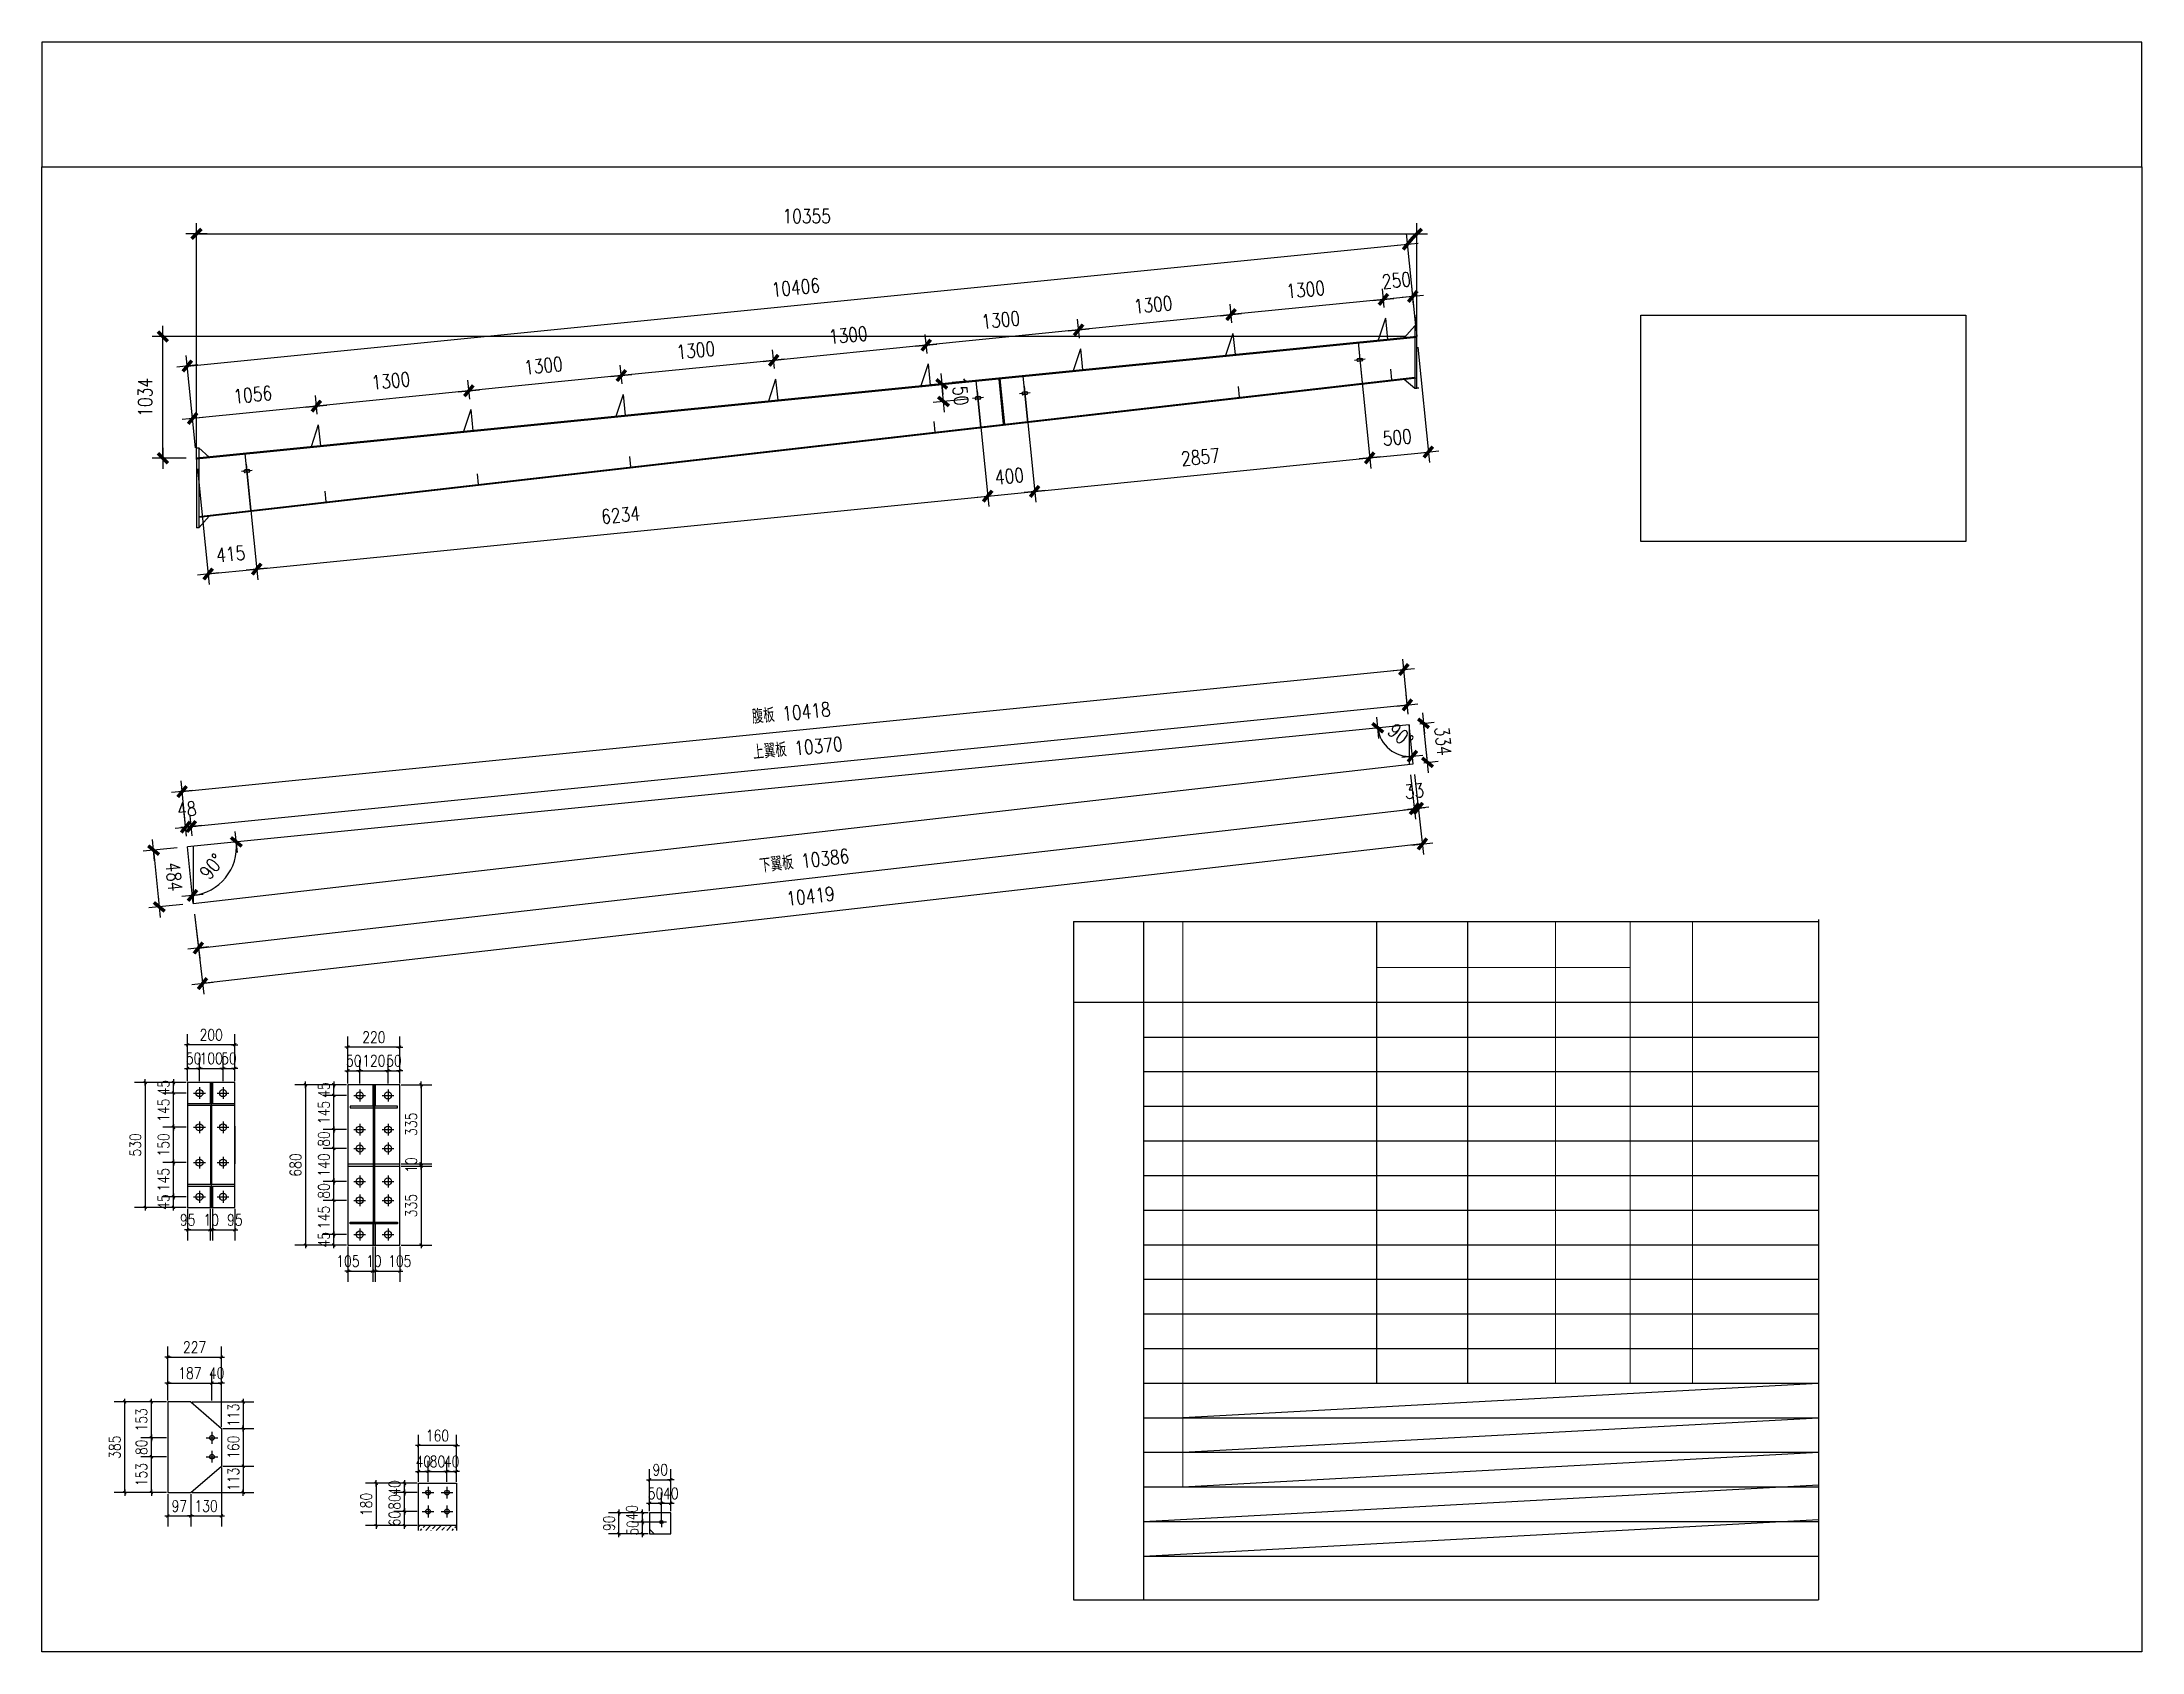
# Model space of a CAD drawing. Header units: millimetres. Extents: x 2287919 to 2522484, y -1845182 to -1736911.
# Drawn here: x 2451204 to 2469024, y -1812912 to -1799252 of the extents above; entities that cross this region are included whole.
import ezdxf

# ---------------------------------------------------------------- set-up
doc = ezdxf.new("R2010")
doc.units = ezdxf.units.MM
doc.header["$LTSCALE"] = 1000
doc.header["$PDMODE"] = 34
doc.layers.add('钢架', color=7, linetype='Continuous', lineweight=25)
doc.styles.add('DIM_FONT', font='simplex.shx', dxfattribs={"width": 0.8, "bigfont": 'hztxt.shx'})
doc.dimstyles.new('WGH(1)', dxfattribs={"dimscale": 1.2, "dimtxt": 100, "dimasz": 0.5, "dimexe": 75, "dimexo": 75, "dimgap": 75, "dimtad": 1, "dimdec": 0, "dimzin": 0, "dimdsep": 46, "dimtxsty": 'DIM_FONT', "dimblk1": '_DIMX', "dimblk2": '_DIMX', "dimsah": 1, "dimcen": 0.09, "dimclrd": 3, "dimclre": 3, "dimclrt": 7, "dimadec": 0, "dimazin": 0, "dimtfac": 1, "dimtdec": 0, "dimtix": 1, "dimtmove": 2, "dimatfit": 3, "dimldrblk": '_DIMX', "dimfxl": 1, "dimtolj": 1, "dimtzin": 0, "dimarcsym": 0})

msp = doc.modelspace()

# ---------------------------------------------------------------- blocks, each defined once
blk = doc.blocks.new('_DIMX')
blk.add_line((-150, 0), (150, 0))
at = {"const_width": 50}
blk.add_lwpolyline([(-70, -70), (70, 70)], dxfattribs=at)
blk = doc.blocks.new('*D945')
at = {"color": 3, "lineweight": -2}
for p, q in [((2452937, -1802833), (2453035, -1803814)), ((2452524, -1802874), (2452622, -1803855)), ((2452614, -1803765), (2453025, -1803724))]:
    blk.add_line(p, q, dxfattribs=at)
at = {"layer": 'Defpoints', "color": 0}
for p in [(2452516, -1802784), (2452928, -1802743), (2453026, -1803724)]:
    blk.add_point(p, dxfattribs=at)
at = {"color": 3, "lineweight": -2, "xscale": 0.6, "yscale": 0.6, "zscale": 0.6}
for p, rotation in [((2452614, -1803766), 185.703750052774), ((2453026, -1803724), 5.703750052773997)]:
    blk.add_blockref('_DIMX', p, dxfattribs=dict(at, rotation=rotation))
at = {"color": 7, "insert": (2452805, -1803596), "char_height": 120, "attachment_point": 5, "rotation": 5.7038, "style": 'DIM_FONT'}
blk.add_mtext('\\A1;415', dxfattribs=at)
blk = doc.blocks.new('*D946')
at = {"color": 3, "lineweight": -2}
for p, q in [((2459140, -1802213), (2459238, -1803194)), ((2452937, -1802833), (2453035, -1803814)), ((2453027, -1803724), (2459229, -1803105))]:
    blk.add_line(p, q, dxfattribs=at)
at = {"layer": 'Defpoints', "color": 0}
for p in [(2459131, -1802123), (2452928, -1802743), (2459229, -1803105)]:
    blk.add_point(p, dxfattribs=at)
at = {"color": 3, "lineweight": -2, "xscale": 0.6, "yscale": 0.6, "zscale": 0.6}
for p, rotation in [((2459229, -1803105), 5.70375005276298), ((2453026, -1803724), 185.703750052763)]:
    blk.add_blockref('_DIMX', p, dxfattribs=dict(at, rotation=rotation))
at = {"color": 7, "insert": (2456113, -1803265), "char_height": 120, "attachment_point": 5, "rotation": 5.7038, "style": 'DIM_FONT'}
blk.add_mtext('\\A1;6234', dxfattribs=at)
blk = doc.blocks.new('*D947')
at = {"color": 3, "lineweight": -2}
for p, q in [((2459140, -1802213), (2459238, -1803194)), ((2459538, -1802173), (2459636, -1803155)), ((2459229, -1803105), (2459228, -1803105)), ((2459229, -1803105), (2459627, -1803065)), ((2459628, -1803065), (2459628, -1803065))]:
    blk.add_line(p, q, dxfattribs=at)
at = {"layer": 'Defpoints', "color": 0}
for p in [(2459131, -1802123), (2459529, -1802084), (2459627, -1803065)]:
    blk.add_point(p, dxfattribs=at)
at = {"color": 3, "lineweight": -2, "xscale": 0.6, "yscale": 0.6, "zscale": 0.6}
for p, rotation in [((2459627, -1803065), 185.703750052763), ((2459229, -1803105), 5.703750052762971)]:
    blk.add_blockref('_DIMX', p, dxfattribs=dict(at, rotation=rotation))
at = {"color": 7, "insert": (2459413, -1802936), "char_height": 120, "attachment_point": 5, "rotation": 5.7038, "style": 'DIM_FONT'}
blk.add_mtext('\\A1;400', dxfattribs=at)
blk = doc.blocks.new('*D948')
at = {"color": 3, "lineweight": -2}
for p, q in [((2462381, -1801889), (2462479, -1802871)), ((2459538, -1802173), (2459636, -1803155)), ((2459628, -1803065), (2462470, -1802781))]:
    blk.add_line(p, q, dxfattribs=at)
at = {"layer": 'Defpoints', "color": 0}
for p in [(2462372, -1801800), (2459529, -1802084), (2462470, -1802781)]:
    blk.add_point(p, dxfattribs=at)
at = {"color": 3, "lineweight": -2, "xscale": 0.6, "yscale": 0.6, "zscale": 0.6}
for p, rotation in [((2462470, -1802781), 5.70375005276298), ((2459627, -1803065), 185.703750052763)]:
    blk.add_blockref('_DIMX', p, dxfattribs=dict(at, rotation=rotation))
at = {"color": 7, "insert": (2461034, -1802774), "char_height": 120, "attachment_point": 5, "rotation": 5.7038, "style": 'DIM_FONT'}
blk.add_mtext('\\A1;2857', dxfattribs=at)
blk = doc.blocks.new('*D949')
at = {"color": 3, "lineweight": -2}
for p, q in [((2462381, -1801889), (2462479, -1802871)), ((2462879, -1801840), (2462977, -1802821)), ((2462471, -1802781), (2462967, -1802731))]:
    blk.add_line(p, q, dxfattribs=at)
at = {"layer": 'Defpoints', "color": 0}
for p in [(2462870, -1801750), (2462372, -1801800), (2462968, -1802731)]:
    blk.add_point(p, dxfattribs=at)
at = {"color": 3, "lineweight": -2, "xscale": 0.6, "yscale": 0.6, "zscale": 0.6}
for p, rotation in [((2462968, -1802731), 5.70375005276298), ((2462470, -1802781), 185.703750052763)]:
    blk.add_blockref('_DIMX', p, dxfattribs=dict(at, rotation=rotation))
at = {"color": 7, "insert": (2462704, -1802607), "char_height": 120, "attachment_point": 5, "rotation": 5.7038, "style": 'DIM_FONT'}
blk.add_mtext('\\A1;500', dxfattribs=at)
blk = doc.blocks.new('*D950')
at = {"color": 3, "lineweight": -2}
for p, q in [((2462594, -1801506), (2462578, -1801347)), ((2462836, -1801411), (2462587, -1801436)), ((2462843, -1801481), (2462827, -1801322)), ((2462837, -1801411), (2462837, -1801411)), ((2462587, -1801436), (2462586, -1801436))]:
    blk.add_line(p, q, dxfattribs=at)
at = {"layer": 'Defpoints', "color": 0}
for p in [(2462587, -1801436), (2462603, -1801596), (2462852, -1801571)]:
    blk.add_point(p, dxfattribs=at)
at = {"color": 3, "lineweight": -2, "xscale": 0.6, "yscale": 0.6, "zscale": 0.6}
for p, rotation in [((2462587, -1801436), 5.703750052739113), ((2462836, -1801411), 185.7037500527391)]:
    blk.add_blockref('_DIMX', p, dxfattribs=dict(at, rotation=rotation))
at = {"color": 7, "insert": (2462697, -1801275), "char_height": 120, "attachment_point": 5, "rotation": 5.7038, "style": 'DIM_FONT'}
blk.add_mtext('\\A1;250', dxfattribs=at)
blk = doc.blocks.new('*D951')
at = {"color": 3, "lineweight": -2}
for p, q in [((2462594, -1801506), (2462578, -1801347)), ((2461301, -1801635), (2461285, -1801476)), ((2462587, -1801436), (2461294, -1801565))]:
    blk.add_line(p, q, dxfattribs=at)
at = {"layer": 'Defpoints', "color": 0}
for p in [(2461294, -1801565), (2462603, -1801596), (2461310, -1801725)]:
    blk.add_point(p, dxfattribs=at)
at = {"color": 3, "lineweight": -2, "xscale": 0.6, "yscale": 0.6, "zscale": 0.6}
for p, rotation in [((2462587, -1801436), 5.703750052739149), ((2461294, -1801565), 185.7037500527391)]:
    blk.add_blockref('_DIMX', p, dxfattribs=dict(at, rotation=rotation))
at = {"color": 7, "insert": (2461926, -1801352), "char_height": 120, "attachment_point": 5, "rotation": 5.7038, "style": 'DIM_FONT'}
blk.add_mtext('\\A1;1300', dxfattribs=at)
blk = doc.blocks.new('*D952')
at = {"color": 3, "lineweight": -2}
for p, q in [((2461293, -1801566), (2460001, -1801695)), ((2461301, -1801635), (2461285, -1801476)), ((2460007, -1801765), (2459991, -1801605))]:
    blk.add_line(p, q, dxfattribs=at)
at = {"layer": 'Defpoints', "color": 0}
for p in [(2460000, -1801695), (2461310, -1801725), (2460016, -1801854)]:
    blk.add_point(p, dxfattribs=at)
at = {"color": 3, "lineweight": -2, "xscale": 0.6, "yscale": 0.6, "zscale": 0.6}
for p, rotation in [((2461294, -1801565), 5.703750052739149), ((2460000, -1801695), 185.7037500527391)]:
    blk.add_blockref('_DIMX', p, dxfattribs=dict(at, rotation=rotation))
at = {"color": 7, "insert": (2460632, -1801481), "char_height": 120, "attachment_point": 5, "rotation": 5.7038, "style": 'DIM_FONT'}
blk.add_mtext('\\A1;1300', dxfattribs=at)
blk = doc.blocks.new('*D953')
at = {"color": 3, "lineweight": -2}
for p, q in [((2458714, -1801894), (2458698, -1801734)), ((2460000, -1801695), (2458707, -1801824)), ((2460007, -1801765), (2459991, -1801605))]:
    blk.add_line(p, q, dxfattribs=at)
at = {"layer": 'Defpoints', "color": 0}
for p in [(2458707, -1801824), (2460016, -1801854), (2458723, -1801983)]:
    blk.add_point(p, dxfattribs=at)
at = {"color": 3, "lineweight": -2, "xscale": 0.6, "yscale": 0.6, "zscale": 0.6}
for p, rotation in [((2458707, -1801824), 185.7037500527391), ((2460000, -1801695), 5.703750052739149)]:
    blk.add_blockref('_DIMX', p, dxfattribs=dict(at, rotation=rotation))
at = {"color": 7, "insert": (2459339, -1801610), "char_height": 120, "attachment_point": 5, "rotation": 5.7038, "style": 'DIM_FONT'}
blk.add_mtext('\\A1;1300', dxfattribs=at)
blk = doc.blocks.new('*D954')
at = {"color": 3, "lineweight": -2}
for p, q in [((2458714, -1801894), (2458698, -1801734)), ((2457420, -1802023), (2457404, -1801864)), ((2458706, -1801824), (2457414, -1801953))]:
    blk.add_line(p, q, dxfattribs=at)
at = {"layer": 'Defpoints', "color": 0}
for p in [(2457413, -1801953), (2457429, -1802113), (2458723, -1801983)]:
    blk.add_point(p, dxfattribs=at)
at = {"color": 3, "lineweight": -2, "xscale": 0.6, "yscale": 0.6, "zscale": 0.6}
for p, rotation in [((2458707, -1801824), 5.703750052739149), ((2457413, -1801953), 185.7037500527391)]:
    blk.add_blockref('_DIMX', p, dxfattribs=dict(at, rotation=rotation))
at = {"color": 7, "insert": (2458045, -1801739), "char_height": 120, "attachment_point": 5, "rotation": 5.7038, "style": 'DIM_FONT'}
blk.add_mtext('\\A1;1300', dxfattribs=at)
blk = doc.blocks.new('*D955')
at = {"color": 3, "lineweight": -2}
for p, q in [((2457413, -1801953), (2456120, -1802082)), ((2457420, -1802023), (2457404, -1801864)), ((2456127, -1802152), (2456111, -1801993))]:
    blk.add_line(p, q, dxfattribs=at)
at = {"layer": 'Defpoints', "color": 0}
for p in [(2456120, -1802082), (2457429, -1802113), (2456136, -1802242)]:
    blk.add_point(p, dxfattribs=at)
at = {"color": 3, "lineweight": -2, "xscale": 0.6, "yscale": 0.6, "zscale": 0.6}
for p, rotation in [((2457413, -1801953), 5.703750052739149), ((2456120, -1802082), 185.7037500527391)]:
    blk.add_blockref('_DIMX', p, dxfattribs=dict(at, rotation=rotation))
at = {"color": 7, "insert": (2456751, -1801868), "char_height": 120, "attachment_point": 5, "rotation": 5.7038, "style": 'DIM_FONT'}
blk.add_mtext('\\A1;1300', dxfattribs=at)
blk = doc.blocks.new('*D956')
at = {"color": 3, "lineweight": -2}
for p, q in [((2454833, -1802281), (2454817, -1802122)), ((2456119, -1802082), (2454827, -1802211)), ((2456127, -1802152), (2456111, -1801993))]:
    blk.add_line(p, q, dxfattribs=at)
at = {"layer": 'Defpoints', "color": 0}
for p in [(2454826, -1802211), (2456136, -1802242), (2454842, -1802371)]:
    blk.add_point(p, dxfattribs=at)
at = {"color": 3, "lineweight": -2, "xscale": 0.6, "yscale": 0.6, "zscale": 0.6}
for p, rotation in [((2456120, -1802082), 5.703750052739149), ((2454826, -1802211), 185.7037500527391)]:
    blk.add_blockref('_DIMX', p, dxfattribs=dict(at, rotation=rotation))
at = {"color": 7, "insert": (2455458, -1801998), "char_height": 120, "attachment_point": 5, "rotation": 5.7038, "style": 'DIM_FONT'}
blk.add_mtext('\\A1;1300', dxfattribs=at)
blk = doc.blocks.new('*D957')
at = {"color": 3, "lineweight": -2}
for p, q in [((2454833, -1802281), (2454817, -1802122)), ((2453539, -1802411), (2453524, -1802251)), ((2454825, -1802212), (2453533, -1802341))]:
    blk.add_line(p, q, dxfattribs=at)
at = {"layer": 'Defpoints', "color": 0}
for p in [(2453532, -1802341), (2454842, -1802371), (2453548, -1802500)]:
    blk.add_point(p, dxfattribs=at)
at = {"color": 3, "lineweight": -2, "xscale": 0.6, "yscale": 0.6, "zscale": 0.6}
for p, rotation in [((2453532, -1802341), 185.7037500527391), ((2454826, -1802211), 5.703750052739149)]:
    blk.add_blockref('_DIMX', p, dxfattribs=dict(at, rotation=rotation))
at = {"color": 7, "insert": (2454164, -1802127), "char_height": 120, "attachment_point": 5, "rotation": 5.7038, "style": 'DIM_FONT'}
blk.add_mtext('\\A1;1300', dxfattribs=at)
blk = doc.blocks.new('*D958')
at = {"color": 3, "lineweight": -2}
for p, q in [((2453539, -1802411), (2453524, -1802251)), ((2452507, -1802695), (2452473, -1802356)), ((2453532, -1802341), (2452482, -1802446))]:
    blk.add_line(p, q, dxfattribs=at)
at = {"layer": 'Defpoints', "color": 0}
for p in [(2452482, -1802446), (2453548, -1802500), (2452516, -1802784)]:
    blk.add_point(p, dxfattribs=at)
at = {"color": 3, "lineweight": -2, "xscale": 0.6, "yscale": 0.6, "zscale": 0.6}
for p, rotation in [((2453532, -1802341), 5.703750052739149), ((2452482, -1802446), 185.7037500527391)]:
    blk.add_blockref('_DIMX', p, dxfattribs=dict(at, rotation=rotation))
at = {"color": 7, "insert": (2452992, -1802244), "char_height": 120, "attachment_point": 5, "rotation": 5.7038, "style": 'DIM_FONT'}
blk.add_mtext('\\A1;1056', dxfattribs=at)
blk = doc.blocks.new('*D959')
at = {"color": 3, "lineweight": -2}
for p, q in [((2452515.5, -1802694.200965), (2452515.5, -1800790)), ((2452516.1, -1800880), (2462869.4, -1800880)), ((2462870, -1801660), (2462870, -1800790))]:
    blk.add_line(p, q, dxfattribs=at)
at = {"layer": 'Defpoints', "color": 0}
for p in [(2462870, -1800880), (2462870, -1801750), (2452515.5, -1802784.200965)]:
    blk.add_point(p, dxfattribs=at)
at = {"color": 3, "lineweight": -2, "xscale": 0.6, "yscale": 0.6, "zscale": 0.6, "rotation": 180}
blk.add_blockref('_DIMX', (2452515.5, -1800880), dxfattribs=at)
at = {"color": 3, "lineweight": -2, "xscale": 0.6, "yscale": 0.6, "zscale": 0.6}
blk.add_blockref('_DIMX', (2462870, -1800880), dxfattribs=at)
at = {"color": 7, "insert": (2457692.75, -1800730), "char_height": 120, "attachment_point": 5, "style": 'DIM_FONT'}
blk.add_mtext('\\A1;10355', dxfattribs=at)
blk = doc.blocks.new('*D960')
at = {"color": 3, "lineweight": -2}
for p, q in [((2462780, -1801750), (2452140, -1801750)), ((2452230, -1802784), (2452230, -1801751)), ((2452426, -1802784), (2452140, -1802784))]:
    blk.add_line(p, q, dxfattribs=at)
at = {"layer": 'Defpoints', "color": 0}
for p in [(2452230, -1801750), (2462870, -1801750), (2452516, -1802784)]:
    blk.add_point(p, dxfattribs=at)
at = {"color": 3, "lineweight": -2, "xscale": 0.6, "yscale": 0.6, "zscale": 0.6}
for p, rotation in [((2452230, -1801750), 90), ((2452230, -1802784), 270)]:
    blk.add_blockref('_DIMX', p, dxfattribs=dict(at, rotation=rotation))
at = {"color": 7, "insert": (2452080, -1802267), "char_height": 120, "attachment_point": 5, "rotation": 90, "style": 'DIM_FONT'}
blk.add_mtext('\\A1;1034', dxfattribs=at)
blk = doc.blocks.new('*D961')
at = {"color": 3, "lineweight": -2}
for p, q in [((2462861, -1801660), (2462783, -1800877)), ((2452438, -1802001), (2462791, -1800967)), ((2452507, -1802695), (2452428, -1801911))]:
    blk.add_line(p, q, dxfattribs=at)
at = {"layer": 'Defpoints', "color": 0}
for p in [(2462792, -1800967), (2462870, -1801750), (2452516, -1802784)]:
    blk.add_point(p, dxfattribs=at)
at = {"color": 3, "lineweight": -2, "xscale": 0.6, "yscale": 0.6, "zscale": 0.6}
for p, rotation in [((2462792, -1800967), 5.703750052839264), ((2452437, -1802001), 185.7037500528392)]:
    blk.add_blockref('_DIMX', p, dxfattribs=dict(at, rotation=rotation))
at = {"color": 7, "insert": (2457600, -1801335), "char_height": 120, "attachment_point": 5, "rotation": 5.7038, "style": 'DIM_FONT'}
blk.add_mtext('\\A1;10406', dxfattribs=at)
blk = doc.blocks.new('*D962')
at = {"color": 3, "lineweight": -2}
for p, q in [((2452350, -1806089), (2452061, -1806118)), ((2452151, -1806109), (2452199, -1806590)), ((2452399, -1806571), (2452110, -1806599))]:
    blk.add_line(p, q, dxfattribs=at)
at = {"layer": 'Defpoints', "color": 0}
for p in [(2452440, -1806080), (2452199, -1806590), (2452488, -1806562)]:
    blk.add_point(p, dxfattribs=at)
at = {"color": 3, "lineweight": -2, "xscale": 0.6, "yscale": 0.6, "zscale": 0.6}
for p, rotation in [((2452151, -1806109), 95.70375005285285), ((2452199, -1806590), 275.7037500528529)]:
    blk.add_blockref('_DIMX', p, dxfattribs=dict(at, rotation=rotation))
at = {"color": 7, "insert": (2452324, -1806335), "char_height": 120, "attachment_point": 5, "rotation": 275.7038, "style": 'DIM_FONT'}
blk.add_mtext('\\A1;484', dxfattribs=at)
blk = doc.blocks.new('*D963')
at = {"color": 3, "lineweight": -2}
for p, q in [((2462896, -1805036), (2463017, -1805024)), ((2462927, -1805032), (2462927, -1805031)), ((2462961, -1805364), (2462927, -1805033)), ((2462929, -1805368), (2463050, -1805355)), ((2462961, -1805365), (2462961, -1805366))]:
    blk.add_line(p, q, dxfattribs=at)
at = {"layer": 'Defpoints', "color": 0}
for p in [(2462807, -1805045), (2462927, -1805033), (2462840, -1805376)]:
    blk.add_point(p, dxfattribs=at)
at = {"color": 3, "lineweight": -2, "xscale": 0.6, "yscale": 0.6, "zscale": 0.6}
for p, rotation in [((2462927, -1805033), 275.7037500529675), ((2462961, -1805364), 95.7037500529675)]:
    blk.add_blockref('_DIMX', p, dxfattribs=dict(at, rotation=rotation))
at = {"color": 7, "insert": (2463093, -1805184), "char_height": 120, "attachment_point": 5, "rotation": 275.7038, "style": 'DIM_FONT'}
blk.add_mtext('\\A1;334', dxfattribs=at)
blk = doc.blocks.new('*D964')
at = {"color": 3, "lineweight": -2}
for p, q in [((2452431, -1805990), (2452414, -1805823)), ((2452479, -1805986), (2452462, -1805818)), ((2452423, -1805913), (2452422, -1805913)), ((2452423, -1805913), (2452471, -1805908)), ((2452472, -1805908), (2452473, -1805908))]:
    blk.add_line(p, q, dxfattribs=at)
at = {"layer": 'Defpoints', "color": 0}
for p in [(2452471, -1805908), (2452440, -1806080), (2452488, -1806075)]:
    blk.add_point(p, dxfattribs=at)
at = {"color": 3, "lineweight": -2, "xscale": 0.6, "yscale": 0.6, "zscale": 0.6}
for p, rotation in [((2452423, -1805913), 5.703750052342507), ((2452471, -1805908), 185.7037500523425)]:
    blk.add_blockref('_DIMX', p, dxfattribs=dict(at, rotation=rotation))
at = {"color": 7, "insert": (2452432, -1805761), "char_height": 120, "attachment_point": 5, "rotation": 5.7038, "style": 'DIM_FONT'}
blk.add_mtext('\\A1;48', dxfattribs=at)
blk = doc.blocks.new('*D965')
at = {"color": 3, "lineweight": -2}
for p, q in [((2462798, -1804955), (2462781, -1804788)), ((2452472, -1805908), (2462789, -1804877)), ((2452479, -1805986), (2452462, -1805818))]:
    blk.add_line(p, q, dxfattribs=at)
at = {"layer": 'Defpoints', "color": 0}
for p in [(2462790, -1804877), (2462807, -1805045), (2452488, -1806075)]:
    blk.add_point(p, dxfattribs=at)
at = {"color": 3, "lineweight": -2, "xscale": 0.6, "yscale": 0.6, "zscale": 0.6}
for p, rotation in [((2462790, -1804877), 5.703750052341467), ((2452471, -1805908), 185.7037500523415)]:
    blk.add_blockref('_DIMX', p, dxfattribs=dict(at, rotation=rotation))
at = {"color": 7, "insert": (2457616, -1805243), "char_height": 120, "attachment_point": 5, "rotation": 5.7038, "style": 'DIM_FONT'}
blk.add_mtext('\\A1;上翼板 10370', dxfattribs=at)
blk = doc.blocks.new('*D966')
at = {"color": 3, "lineweight": -2}
for p, q in [((2452394, -1805612), (2462759, -1804576)), ((2462798, -1804955), (2462751, -1804487)), ((2452431, -1805990), (2452384, -1805522))]:
    blk.add_line(p, q, dxfattribs=at)
at = {"layer": 'Defpoints', "color": 0}
for p in [(2462760, -1804576), (2462807, -1805045), (2452440, -1806080)]:
    blk.add_point(p, dxfattribs=at)
at = {"color": 3, "lineweight": -2, "xscale": 0.6, "yscale": 0.6, "zscale": 0.6}
for p, rotation in [((2462760, -1804576), 5.703750052841298), ((2452393, -1805612), 185.7037500528413)]:
    blk.add_blockref('_DIMX', p, dxfattribs=dict(at, rotation=rotation))
at = {"color": 7, "insert": (2457562, -1804945), "char_height": 120, "attachment_point": 5, "rotation": 5.7038, "style": 'DIM_FONT'}
blk.add_mtext('\\A1;腹板 10418', dxfattribs=at)
blk = doc.blocks.new('*D967')
at = {"color": 3, "lineweight": -2}
for p, q in [((2462817, -1805470), (2462860, -1805847)), ((2452532, -1806939), (2462849, -1805758)), ((2452498, -1806651), (2452542, -1807028))]:
    blk.add_line(p, q, dxfattribs=at)
at = {"layer": 'Defpoints', "color": 0}
for p in [(2462807, -1805380), (2462850, -1805757), (2452488, -1806562)]:
    blk.add_point(p, dxfattribs=at)
at = {"color": 3, "lineweight": -2, "xscale": 0.6, "yscale": 0.6, "zscale": 0.6}
for p, rotation in [((2462850, -1805757), 6.531281720884566), ((2452531, -1806939), 186.5312817208846)]:
    blk.add_blockref('_DIMX', p, dxfattribs=dict(at, rotation=rotation))
at = {"color": 7, "insert": (2457673, -1806199), "char_height": 120, "attachment_point": 5, "rotation": 6.5313, "style": 'DIM_FONT'}
blk.add_mtext('\\A1;下翼板 10386', dxfattribs=at)
blk = doc.blocks.new('*D968')
at = {"color": 3, "lineweight": -2}
for p, q in [((2462817, -1805470), (2462860, -1805847)), ((2462850, -1805466), (2462893, -1805843)), ((2462849, -1805758), (2462849, -1805758)), ((2462850, -1805757), (2462883, -1805754)), ((2462884, -1805754), (2462884, -1805754))]:
    blk.add_line(p, q, dxfattribs=at)
at = {"layer": 'Defpoints', "color": 0}
for p in [(2462807, -1805380), (2462840, -1805376), (2462883, -1805754)]:
    blk.add_point(p, dxfattribs=at)
at = {"color": 3, "lineweight": -2, "xscale": 0.6, "yscale": 0.6, "zscale": 0.6}
for p, rotation in [((2462850, -1805757), 6.531281720903106), ((2462883, -1805754), 186.5312817209031)]:
    blk.add_blockref('_DIMX', p, dxfattribs=dict(at, rotation=rotation))
at = {"color": 7, "insert": (2462849, -1805607), "char_height": 120, "attachment_point": 5, "rotation": 6.5313, "style": 'DIM_FONT'}
blk.add_mtext('\\A1;33', dxfattribs=at)
blk = doc.blocks.new('*D969')
at = {"color": 3, "lineweight": -2}
for p, q in [((2462850, -1805466), (2462928, -1806145)), ((2462917, -1806056), (2452566, -1807241)), ((2452498, -1806651), (2452576, -1807330))]:
    blk.add_line(p, q, dxfattribs=at)
at = {"layer": 'Defpoints', "color": 0}
for p in [(2462840, -1805376), (2452488, -1806562), (2452566, -1807241)]:
    blk.add_point(p, dxfattribs=at)
at = {"color": 3, "lineweight": -2, "xscale": 0.6, "yscale": 0.6, "zscale": 0.6}
for p, rotation in [((2462918, -1806056), 6.531281720884082), ((2452566, -1807241), 186.5312817208841)]:
    blk.add_blockref('_DIMX', p, dxfattribs=dict(at, rotation=rotation))
at = {"color": 7, "insert": (2457725, -1806499), "char_height": 120, "attachment_point": 5, "rotation": 6.5313, "style": 'DIM_FONT'}
blk.add_mtext('\\A1;10419', dxfattribs=at)
blk = doc.blocks.new('*D970')
at = {"color": 3, "lineweight": -2}
blk.add_arc((2452440, -1806080), 415, 275.7866, 5.6209, dxfattribs=at)
at = {"layer": 'Defpoints', "color": 0}
for p in [(2462807, -1805045), (2452440, -1806080), (2452440, -1806080), (2452488, -1806562), (2452682, -1806417)]:
    blk.add_point(p, dxfattribs=at)
at = {"color": 3, "lineweight": -2, "xscale": 0.6, "yscale": 0.6, "zscale": 0.6}
for p, rotation in [((2452853, -1806039), 95.66231067975154), ((2452481, -1806493), 185.7451894259288)]:
    blk.add_blockref('_DIMX', p, dxfattribs=dict(at, rotation=rotation))
at = {"color": 7, "insert": (2452645, -1806248), "char_height": 120, "attachment_point": 5, "rotation": 50.7038, "style": 'DIM_FONT'}
blk.add_mtext('\\A1;90°', dxfattribs=at)
blk = doc.blocks.new('*D971')
at = {"color": 3, "lineweight": -2}
blk.add_arc((2462807, -1805045), 268, 185.8318, 275.5757, dxfattribs=at)
at = {"layer": 'Defpoints', "color": 0}
for p in [(2462807, -1805045), (2462807, -1805045), (2462589, -1805201), (2462840, -1805376), (2452440, -1806080)]:
    blk.add_point(p, dxfattribs=at)
at = {"color": 3, "lineweight": -2, "xscale": 0.6, "yscale": 0.6, "zscale": 0.6}
for p, rotation in [((2462539, -1805071), 95.76778192377631), ((2462833, -1805312), 5.639718181994047)]:
    blk.add_blockref('_DIMX', p, dxfattribs=dict(at, rotation=rotation))
at = {"color": 7, "insert": (2462732, -1805136), "char_height": 120, "attachment_point": 5, "rotation": 320.7038, "style": 'DIM_FONT'}
blk.add_mtext('\\A1;90°', dxfattribs=at)
blk = doc.blocks.new('*D972')
at = {"color": 3, "lineweight": -2}
for p, q in [((2452428, -1809050), (2452230, -1809050)), ((2452320, -1809049.82), (2452320, -1809049.64)), ((2452320, -1809140), (2452320, -1809050)), ((2452428, -1809140), (2452230, -1809140)), ((2452320, -1809140.18), (2452320, -1809140.36))]:
    blk.add_line(p, q, dxfattribs=at)
at = {"layer": 'Defpoints', "color": 0}
for p in [(2452320, -1809050), (2452440, -1809050), (2452440, -1809140)]:
    blk.add_point(p, dxfattribs=at)
at = {"color": 3, "lineweight": -2, "xscale": 0.18, "yscale": 0.18, "zscale": 0.18}
for p, rotation in [((2452320, -1809050), 270), ((2452320, -1809140), 90)]:
    blk.add_blockref('_DIMX', p, dxfattribs=dict(at, rotation=rotation))
at = {"color": 7, "insert": (2452236, -1809095), "char_height": 96, "attachment_point": 5, "rotation": 90, "style": 'DIM_FONT'}
blk.add_mtext('\\A1;45', dxfattribs=at)
blk = doc.blocks.new('*D973')
at = {"color": 3, "lineweight": -2}
for p, q in [((2452428, -1808760), (2452230, -1808760)), ((2452320, -1809049.82), (2452320, -1808760.18)), ((2452428, -1809050), (2452230, -1809050))]:
    blk.add_line(p, q, dxfattribs=at)
at = {"layer": 'Defpoints', "color": 0}
for p in [(2452320, -1808760), (2452440, -1808760), (2452440, -1809050)]:
    blk.add_point(p, dxfattribs=at)
at = {"color": 3, "lineweight": -2, "xscale": 0.18, "yscale": 0.18, "zscale": 0.18}
for p, rotation in [((2452320, -1808760), 90), ((2452320, -1809050), 270)]:
    blk.add_blockref('_DIMX', p, dxfattribs=dict(at, rotation=rotation))
at = {"color": 7, "insert": (2452236, -1808905), "char_height": 96, "attachment_point": 5, "rotation": 90, "style": 'DIM_FONT'}
blk.add_mtext('\\A1;145', dxfattribs=at)
blk = doc.blocks.new('*D974')
at = {"color": 3, "lineweight": -2}
for p, q in [((2452428, -1808460), (2452230, -1808460)), ((2452320, -1808759.82), (2452320, -1808460.18)), ((2452428, -1808760), (2452230, -1808760))]:
    blk.add_line(p, q, dxfattribs=at)
at = {"layer": 'Defpoints', "color": 0}
for p in [(2452320, -1808460), (2452440, -1808460), (2452440, -1808760)]:
    blk.add_point(p, dxfattribs=at)
at = {"color": 3, "lineweight": -2, "xscale": 0.18, "yscale": 0.18, "zscale": 0.18}
for p, rotation in [((2452320, -1808460), 90), ((2452320, -1808760), 270)]:
    blk.add_blockref('_DIMX', p, dxfattribs=dict(at, rotation=rotation))
at = {"color": 7, "insert": (2452236, -1808610), "char_height": 96, "attachment_point": 5, "rotation": 90, "style": 'DIM_FONT'}
blk.add_mtext('\\A1;150', dxfattribs=at)
blk = doc.blocks.new('*D975')
at = {"color": 3, "lineweight": -2}
for p, q in [((2452428, -1808170), (2452230, -1808170)), ((2452320, -1808459.82), (2452320, -1808170.18)), ((2452428, -1808460), (2452230, -1808460))]:
    blk.add_line(p, q, dxfattribs=at)
at = {"layer": 'Defpoints', "color": 0}
for p in [(2452320, -1808170), (2452440, -1808170), (2452440, -1808460)]:
    blk.add_point(p, dxfattribs=at)
at = {"color": 3, "lineweight": -2, "xscale": 0.18, "yscale": 0.18, "zscale": 0.18}
for p, rotation in [((2452320, -1808170), 90), ((2452320, -1808460), 270)]:
    blk.add_blockref('_DIMX', p, dxfattribs=dict(at, rotation=rotation))
at = {"color": 7, "insert": (2452236, -1808315), "char_height": 96, "attachment_point": 5, "rotation": 90, "style": 'DIM_FONT'}
blk.add_mtext('\\A1;145', dxfattribs=at)
blk = doc.blocks.new('*D976')
at = {"color": 3, "lineweight": -2}
for p, q in [((2452428, -1808080), (2452230, -1808080)), ((2452428, -1808170), (2452230, -1808170)), ((2452320, -1808079.82), (2452320, -1808079.64)), ((2452320, -1808170), (2452320, -1808080)), ((2452320, -1808170.18), (2452320, -1808170.36))]:
    blk.add_line(p, q, dxfattribs=at)
at = {"layer": 'Defpoints', "color": 0}
for p in [(2452320, -1808080), (2452440, -1808080), (2452440, -1808170)]:
    blk.add_point(p, dxfattribs=at)
at = {"color": 3, "lineweight": -2, "xscale": 0.18, "yscale": 0.18, "zscale": 0.18}
for p, rotation in [((2452320, -1808080), 270), ((2452320, -1808170), 90)]:
    blk.add_blockref('_DIMX', p, dxfattribs=dict(at, rotation=rotation))
at = {"color": 7, "insert": (2452236, -1808125), "char_height": 96, "attachment_point": 5, "rotation": 90, "style": 'DIM_FONT'}
blk.add_mtext('\\A1;45', dxfattribs=at)
blk = doc.blocks.new('*D977')
at = {"color": 3, "lineweight": -2}
for p, q in [((2452439.82, -1807960), (2452439.64, -1807960)), ((2452440, -1808068), (2452440, -1807870)), ((2452440, -1807960), (2452540, -1807960)), ((2452540, -1808068), (2452540, -1807870)), ((2452540.18, -1807960), (2452540.36, -1807960))]:
    blk.add_line(p, q, dxfattribs=at)
at = {"layer": 'Defpoints', "color": 0}
for p in [(2452540, -1807960), (2452440, -1808080), (2452540, -1808080)]:
    blk.add_point(p, dxfattribs=at)
at = {"color": 3, "lineweight": -2, "xscale": 0.18, "yscale": 0.18, "zscale": 0.18}
blk.add_blockref('_DIMX', (2452440, -1807960), dxfattribs=at)
at = {"color": 3, "lineweight": -2, "xscale": 0.18, "yscale": 0.18, "zscale": 0.18, "rotation": 180}
blk.add_blockref('_DIMX', (2452540, -1807960), dxfattribs=at)
at = {"color": 7, "insert": (2452490, -1807876), "char_height": 96, "attachment_point": 5, "style": 'DIM_FONT'}
blk.add_mtext('\\A1;50', dxfattribs=at)
blk = doc.blocks.new('*D978')
at = {"color": 3, "lineweight": -2}
for p, q in [((2452539.82, -1807960), (2452539.64, -1807960)), ((2452540, -1808068), (2452540, -1807870)), ((2452540, -1807960), (2452740, -1807960)), ((2452740, -1808068), (2452740, -1807870)), ((2452740.18, -1807960), (2452740.36, -1807960))]:
    blk.add_line(p, q, dxfattribs=at)
at = {"layer": 'Defpoints', "color": 0}
for p in [(2452740, -1807960), (2452540, -1808080), (2452740, -1808080)]:
    blk.add_point(p, dxfattribs=at)
at = {"color": 3, "lineweight": -2, "xscale": 0.18, "yscale": 0.18, "zscale": 0.18}
blk.add_blockref('_DIMX', (2452540, -1807960), dxfattribs=at)
at = {"color": 3, "lineweight": -2, "xscale": 0.18, "yscale": 0.18, "zscale": 0.18, "rotation": 180}
blk.add_blockref('_DIMX', (2452740, -1807960), dxfattribs=at)
at = {"color": 7, "insert": (2452640, -1807876), "char_height": 96, "attachment_point": 5, "style": 'DIM_FONT'}
blk.add_mtext('\\A1;100', dxfattribs=at)
blk = doc.blocks.new('*D983')
at = {"color": 3, "lineweight": -2}
for p, q in [((2452739.82, -1807960), (2452739.64, -1807960)), ((2452740, -1808068), (2452740, -1807870)), ((2452740, -1807960), (2452840, -1807960)), ((2452840, -1808068), (2452840, -1807870)), ((2452840.18, -1807960), (2452840.36, -1807960))]:
    blk.add_line(p, q, dxfattribs=at)
at = {"layer": 'Defpoints', "color": 0}
for p in [(2452840, -1807960), (2452740, -1808080), (2452840, -1808080)]:
    blk.add_point(p, dxfattribs=at)
at = {"color": 3, "lineweight": -2, "xscale": 0.18, "yscale": 0.18, "zscale": 0.18}
blk.add_blockref('_DIMX', (2452740, -1807960), dxfattribs=at)
at = {"color": 3, "lineweight": -2, "xscale": 0.18, "yscale": 0.18, "zscale": 0.18, "rotation": 180}
blk.add_blockref('_DIMX', (2452840, -1807960), dxfattribs=at)
at = {"color": 7, "insert": (2452790, -1807876), "char_height": 96, "attachment_point": 5, "style": 'DIM_FONT'}
blk.add_mtext('\\A1;50', dxfattribs=at)
blk = doc.blocks.new('*D984')
at = {"color": 3, "lineweight": -2}
for p, q in [((2452440, -1808068), (2452440, -1807670)), ((2452839.82, -1807760), (2452440.18, -1807760)), ((2452840, -1808068), (2452840, -1807670))]:
    blk.add_line(p, q, dxfattribs=at)
at = {"layer": 'Defpoints', "color": 0}
for p in [(2452440, -1807760), (2452440, -1808080), (2452840, -1808080)]:
    blk.add_point(p, dxfattribs=at)
at = {"color": 3, "lineweight": -2, "xscale": 0.18, "yscale": 0.18, "zscale": 0.18, "rotation": 180}
blk.add_blockref('_DIMX', (2452440, -1807760), dxfattribs=at)
at = {"color": 3, "lineweight": -2, "xscale": 0.18, "yscale": 0.18, "zscale": 0.18}
blk.add_blockref('_DIMX', (2452840, -1807760), dxfattribs=at)
at = {"color": 7, "insert": (2452640, -1807676), "char_height": 96, "attachment_point": 5, "style": 'DIM_FONT'}
blk.add_mtext('\\A1;200', dxfattribs=at)
blk = doc.blocks.new('*D979')
at = {"color": 3, "lineweight": -2}
for p, q in [((2452428, -1808080), (2451990, -1808080)), ((2452080, -1808080.18), (2452080, -1809139.82)), ((2452428, -1809140), (2451990, -1809140))]:
    blk.add_line(p, q, dxfattribs=at)
at = {"layer": 'Defpoints', "color": 0}
for p in [(2452440, -1808080), (2452080, -1809140), (2452440, -1809140)]:
    blk.add_point(p, dxfattribs=at)
at = {"color": 3, "lineweight": -2, "xscale": 0.18, "yscale": 0.18, "zscale": 0.18}
for p, rotation in [((2452080, -1808080), 90), ((2452080, -1809140), 270)]:
    blk.add_blockref('_DIMX', p, dxfattribs=dict(at, rotation=rotation))
at = {"color": 7, "insert": (2451996, -1808610), "char_height": 96, "attachment_point": 5, "rotation": 90, "style": 'DIM_FONT'}
blk.add_mtext('\\A1;530', dxfattribs=at)
blk = doc.blocks.new('*D980')
at = {"color": 3, "lineweight": -2}
for p, q in [((2452440, -1809152), (2452440, -1809420)), ((2452630, -1809152), (2452630, -1809420)), ((2452440.18, -1809330), (2452629.82, -1809330))]:
    blk.add_line(p, q, dxfattribs=at)
at = {"layer": 'Defpoints', "color": 0}
for p in [(2452440, -1809140), (2452630, -1809140), (2452630, -1809330)]:
    blk.add_point(p, dxfattribs=at)
at = {"color": 3, "lineweight": -2, "xscale": 0.18, "yscale": 0.18, "zscale": 0.18, "rotation": 180}
blk.add_blockref('_DIMX', (2452440, -1809330), dxfattribs=at)
at = {"color": 3, "lineweight": -2, "xscale": 0.18, "yscale": 0.18, "zscale": 0.18}
blk.add_blockref('_DIMX', (2452630, -1809330), dxfattribs=at)
at = {"color": 7, "insert": (2452440, -1809246), "char_height": 96, "attachment_point": 5, "style": 'DIM_FONT'}
blk.add_mtext('\\A1;95', dxfattribs=at)
blk = doc.blocks.new('*D981')
at = {"color": 3, "lineweight": -2}
for p, q in [((2452630, -1809152), (2452630, -1809420)), ((2452650, -1809152), (2452650, -1809420)), ((2452629.82, -1809330), (2452629.64, -1809330)), ((2452630, -1809330), (2452650, -1809330)), ((2452650.18, -1809330), (2452650.36, -1809330))]:
    blk.add_line(p, q, dxfattribs=at)
at = {"layer": 'Defpoints', "color": 0}
for p in [(2452630, -1809140), (2452650, -1809140), (2452650, -1809330)]:
    blk.add_point(p, dxfattribs=at)
at = {"color": 3, "lineweight": -2, "xscale": 0.18, "yscale": 0.18, "zscale": 0.18}
blk.add_blockref('_DIMX', (2452630, -1809330), dxfattribs=at)
at = {"color": 3, "lineweight": -2, "xscale": 0.18, "yscale": 0.18, "zscale": 0.18, "rotation": 180}
blk.add_blockref('_DIMX', (2452650, -1809330), dxfattribs=at)
at = {"color": 7, "insert": (2452640, -1809246), "char_height": 96, "attachment_point": 5, "style": 'DIM_FONT'}
blk.add_mtext('\\A1;10', dxfattribs=at)
blk = doc.blocks.new('*D982')
at = {"color": 3, "lineweight": -2}
for p, q in [((2452650, -1809152), (2452650, -1809420)), ((2452840, -1809152), (2452840, -1809420)), ((2452650.18, -1809330), (2452839.82, -1809330))]:
    blk.add_line(p, q, dxfattribs=at)
at = {"layer": 'Defpoints', "color": 0}
for p in [(2452650, -1809140), (2452840, -1809140), (2452840, -1809330)]:
    blk.add_point(p, dxfattribs=at)
at = {"color": 3, "lineweight": -2, "xscale": 0.18, "yscale": 0.18, "zscale": 0.18, "rotation": 180}
blk.add_blockref('_DIMX', (2452650, -1809330), dxfattribs=at)
at = {"color": 3, "lineweight": -2, "xscale": 0.18, "yscale": 0.18, "zscale": 0.18}
blk.add_blockref('_DIMX', (2452840, -1809330), dxfattribs=at)
at = {"color": 7, "insert": (2452840, -1809246), "char_height": 96, "attachment_point": 5, "style": 'DIM_FONT'}
blk.add_mtext('\\A1;95', dxfattribs=at)
blk = doc.blocks.new('*D992')
at = {"color": 3, "lineweight": -2}
for p, q in [((2453788, -1809370), (2453590, -1809370)), ((2453680, -1809369.82), (2453680, -1809369.64)), ((2453680, -1809460), (2453680, -1809370)), ((2453788, -1809460), (2453590, -1809460)), ((2453680, -1809460.18), (2453680, -1809460.36))]:
    blk.add_line(p, q, dxfattribs=at)
at = {"layer": 'Defpoints', "color": 0}
for p in [(2453680, -1809370), (2453800, -1809370), (2453800, -1809460)]:
    blk.add_point(p, dxfattribs=at)
at = {"color": 3, "lineweight": -2, "xscale": 0.18, "yscale": 0.18, "zscale": 0.18}
for p, rotation in [((2453680, -1809370), 270), ((2453680, -1809460), 90)]:
    blk.add_blockref('_DIMX', p, dxfattribs=dict(at, rotation=rotation))
at = {"color": 7, "insert": (2453596, -1809415), "char_height": 96, "attachment_point": 5, "rotation": 90, "style": 'DIM_FONT'}
blk.add_mtext('\\A1;45', dxfattribs=at)
blk = doc.blocks.new('*D985')
at = {"color": 3, "lineweight": -2}
for p, q in [((2453788, -1809080), (2453590, -1809080)), ((2453680, -1809369.82), (2453680, -1809080.18)), ((2453788, -1809370), (2453590, -1809370))]:
    blk.add_line(p, q, dxfattribs=at)
at = {"layer": 'Defpoints', "color": 0}
for p in [(2453680, -1809080), (2453800, -1809080), (2453800, -1809370)]:
    blk.add_point(p, dxfattribs=at)
at = {"color": 3, "lineweight": -2, "xscale": 0.18, "yscale": 0.18, "zscale": 0.18}
for p, rotation in [((2453680, -1809080), 90), ((2453680, -1809370), 270)]:
    blk.add_blockref('_DIMX', p, dxfattribs=dict(at, rotation=rotation))
at = {"color": 7, "insert": (2453596, -1809225), "char_height": 96, "attachment_point": 5, "rotation": 90, "style": 'DIM_FONT'}
blk.add_mtext('\\A1;145', dxfattribs=at)
blk = doc.blocks.new('*D986')
at = {"color": 3, "lineweight": -2}
for p, q in [((2453788, -1808920), (2453590, -1808920)), ((2453788, -1809080), (2453590, -1809080)), ((2453680, -1808919.82), (2453680, -1808919.64)), ((2453680, -1809080), (2453680, -1808920)), ((2453680, -1809080.18), (2453680, -1809080.36))]:
    blk.add_line(p, q, dxfattribs=at)
at = {"layer": 'Defpoints', "color": 0}
for p in [(2453680, -1808920), (2453800, -1808920), (2453800, -1809080)]:
    blk.add_point(p, dxfattribs=at)
at = {"color": 3, "lineweight": -2, "xscale": 0.18, "yscale": 0.18, "zscale": 0.18}
for p, rotation in [((2453680, -1808920), 270), ((2453680, -1809080), 90)]:
    blk.add_blockref('_DIMX', p, dxfattribs=dict(at, rotation=rotation))
at = {"color": 7, "insert": (2453596, -1809000), "char_height": 96, "attachment_point": 5, "rotation": 90, "style": 'DIM_FONT'}
blk.add_mtext('\\A1;80', dxfattribs=at)
blk = doc.blocks.new('*D987')
at = {"color": 3, "lineweight": -2}
for p, q in [((2453788, -1808640), (2453590, -1808640)), ((2453680, -1808919.82), (2453680, -1808640.18)), ((2453788, -1808920), (2453590, -1808920))]:
    blk.add_line(p, q, dxfattribs=at)
at = {"layer": 'Defpoints', "color": 0}
for p in [(2453680, -1808640), (2453800, -1808640), (2453800, -1808920)]:
    blk.add_point(p, dxfattribs=at)
at = {"color": 3, "lineweight": -2, "xscale": 0.18, "yscale": 0.18, "zscale": 0.18}
for p, rotation in [((2453680, -1808640), 90), ((2453680, -1808920), 270)]:
    blk.add_blockref('_DIMX', p, dxfattribs=dict(at, rotation=rotation))
at = {"color": 7, "insert": (2453596, -1808780), "char_height": 96, "attachment_point": 5, "rotation": 90, "style": 'DIM_FONT'}
blk.add_mtext('\\A1;140', dxfattribs=at)
blk = doc.blocks.new('*D988')
at = {"color": 3, "lineweight": -2}
for p, q in [((2453788, -1808480), (2453590, -1808480)), ((2453680, -1808479.82), (2453680, -1808479.64)), ((2453680, -1808640), (2453680, -1808480)), ((2453788, -1808640), (2453590, -1808640)), ((2453680, -1808640.18), (2453680, -1808640.36))]:
    blk.add_line(p, q, dxfattribs=at)
at = {"layer": 'Defpoints', "color": 0}
for p in [(2453680, -1808480), (2453800, -1808480), (2453800, -1808640)]:
    blk.add_point(p, dxfattribs=at)
at = {"color": 3, "lineweight": -2, "xscale": 0.18, "yscale": 0.18, "zscale": 0.18}
for p, rotation in [((2453680, -1808480), 270), ((2453680, -1808640), 90)]:
    blk.add_blockref('_DIMX', p, dxfattribs=dict(at, rotation=rotation))
at = {"color": 7, "insert": (2453596, -1808560), "char_height": 96, "attachment_point": 5, "rotation": 90, "style": 'DIM_FONT'}
blk.add_mtext('\\A1;80', dxfattribs=at)
blk = doc.blocks.new('*D989')
at = {"color": 3, "lineweight": -2}
for p, q in [((2453788, -1808190), (2453590, -1808190)), ((2453680, -1808479.82), (2453680, -1808190.18)), ((2453788, -1808480), (2453590, -1808480))]:
    blk.add_line(p, q, dxfattribs=at)
at = {"layer": 'Defpoints', "color": 0}
for p in [(2453680, -1808190), (2453800, -1808190), (2453800, -1808480)]:
    blk.add_point(p, dxfattribs=at)
at = {"color": 3, "lineweight": -2, "xscale": 0.18, "yscale": 0.18, "zscale": 0.18}
for p, rotation in [((2453680, -1808190), 90), ((2453680, -1808480), 270)]:
    blk.add_blockref('_DIMX', p, dxfattribs=dict(at, rotation=rotation))
at = {"color": 7, "insert": (2453596, -1808335), "char_height": 96, "attachment_point": 5, "rotation": 90, "style": 'DIM_FONT'}
blk.add_mtext('\\A1;145', dxfattribs=at)
blk = doc.blocks.new('*D993')
at = {"color": 3, "lineweight": -2}
for p, q in [((2453788, -1808100), (2453590, -1808100)), ((2453788, -1808190), (2453590, -1808190)), ((2453680, -1808099.82), (2453680, -1808099.64)), ((2453680, -1808190), (2453680, -1808100)), ((2453680, -1808190.18), (2453680, -1808190.36))]:
    blk.add_line(p, q, dxfattribs=at)
at = {"layer": 'Defpoints', "color": 0}
for p in [(2453680, -1808100), (2453800, -1808100), (2453800, -1808190)]:
    blk.add_point(p, dxfattribs=at)
at = {"color": 3, "lineweight": -2, "xscale": 0.18, "yscale": 0.18, "zscale": 0.18}
for p, rotation in [((2453680, -1808100), 270), ((2453680, -1808190), 90)]:
    blk.add_blockref('_DIMX', p, dxfattribs=dict(at, rotation=rotation))
at = {"color": 7, "insert": (2453596, -1808145), "char_height": 96, "attachment_point": 5, "rotation": 90, "style": 'DIM_FONT'}
blk.add_mtext('\\A1;45', dxfattribs=at)
blk = doc.blocks.new('*D990')
at = {"color": 3, "lineweight": -2}
for p, q in [((2453799.82, -1807980), (2453799.64, -1807980)), ((2453800, -1808088), (2453800, -1807890)), ((2453800, -1807980), (2453900, -1807980)), ((2453900, -1808088), (2453900, -1807890)), ((2453900.18, -1807980), (2453900.36, -1807980))]:
    blk.add_line(p, q, dxfattribs=at)
at = {"layer": 'Defpoints', "color": 0}
for p in [(2453900, -1807980), (2453800, -1808100), (2453900, -1808100)]:
    blk.add_point(p, dxfattribs=at)
at = {"color": 3, "lineweight": -2, "xscale": 0.18, "yscale": 0.18, "zscale": 0.18}
blk.add_blockref('_DIMX', (2453800, -1807980), dxfattribs=at)
at = {"color": 3, "lineweight": -2, "xscale": 0.18, "yscale": 0.18, "zscale": 0.18, "rotation": 180}
blk.add_blockref('_DIMX', (2453900, -1807980), dxfattribs=at)
at = {"color": 7, "insert": (2453850, -1807896), "char_height": 96, "attachment_point": 5, "style": 'DIM_FONT'}
blk.add_mtext('\\A1;50', dxfattribs=at)
blk = doc.blocks.new('*D991')
at = {"color": 3, "lineweight": -2}
for p, q in [((2453899.82, -1807980), (2453899.64, -1807980)), ((2453900, -1808088), (2453900, -1807890)), ((2453900, -1807980), (2454140, -1807980)), ((2454140, -1808088), (2454140, -1807890)), ((2454140.18, -1807980), (2454140.36, -1807980))]:
    blk.add_line(p, q, dxfattribs=at)
at = {"layer": 'Defpoints', "color": 0}
for p in [(2454140, -1807980), (2453900, -1808100), (2454140, -1808100)]:
    blk.add_point(p, dxfattribs=at)
at = {"color": 3, "lineweight": -2, "xscale": 0.18, "yscale": 0.18, "zscale": 0.18}
blk.add_blockref('_DIMX', (2453900, -1807980), dxfattribs=at)
at = {"color": 3, "lineweight": -2, "xscale": 0.18, "yscale": 0.18, "zscale": 0.18, "rotation": 180}
blk.add_blockref('_DIMX', (2454140, -1807980), dxfattribs=at)
at = {"color": 7, "insert": (2454020, -1807896), "char_height": 96, "attachment_point": 5, "style": 'DIM_FONT'}
blk.add_mtext('\\A1;120', dxfattribs=at)
blk = doc.blocks.new('*D994')
at = {"color": 3, "lineweight": -2}
for p, q in [((2454139.82, -1807980), (2454139.64, -1807980)), ((2454140, -1808088), (2454140, -1807890)), ((2454140, -1807980), (2454240, -1807980)), ((2454240, -1808088), (2454240, -1807890)), ((2454240.18, -1807980), (2454240.36, -1807980))]:
    blk.add_line(p, q, dxfattribs=at)
at = {"layer": 'Defpoints', "color": 0}
for p in [(2454240, -1807980), (2454140, -1808100), (2454240, -1808100)]:
    blk.add_point(p, dxfattribs=at)
at = {"color": 3, "lineweight": -2, "xscale": 0.18, "yscale": 0.18, "zscale": 0.18}
blk.add_blockref('_DIMX', (2454140, -1807980), dxfattribs=at)
at = {"color": 3, "lineweight": -2, "xscale": 0.18, "yscale": 0.18, "zscale": 0.18, "rotation": 180}
blk.add_blockref('_DIMX', (2454240, -1807980), dxfattribs=at)
at = {"color": 7, "insert": (2454190, -1807896), "char_height": 96, "attachment_point": 5, "style": 'DIM_FONT'}
blk.add_mtext('\\A1;50', dxfattribs=at)
blk = doc.blocks.new('*D995')
at = {"color": 3, "lineweight": -2}
for p, q in [((2453800, -1808088), (2453800, -1807690)), ((2454239.82, -1807780), (2453800.18, -1807780)), ((2454240, -1808088), (2454240, -1807690))]:
    blk.add_line(p, q, dxfattribs=at)
at = {"layer": 'Defpoints', "color": 0}
for p in [(2453800, -1807780), (2453800, -1808100), (2454240, -1808100)]:
    blk.add_point(p, dxfattribs=at)
at = {"color": 3, "lineweight": -2, "xscale": 0.18, "yscale": 0.18, "zscale": 0.18, "rotation": 180}
blk.add_blockref('_DIMX', (2453800, -1807780), dxfattribs=at)
at = {"color": 3, "lineweight": -2, "xscale": 0.18, "yscale": 0.18, "zscale": 0.18}
blk.add_blockref('_DIMX', (2454240, -1807780), dxfattribs=at)
at = {"color": 7, "insert": (2454020, -1807696), "char_height": 96, "attachment_point": 5, "style": 'DIM_FONT'}
blk.add_mtext('\\A1;220', dxfattribs=at)
blk = doc.blocks.new('*D996')
at = {"color": 3, "lineweight": -2}
for p, q in [((2453788, -1808100), (2453350, -1808100)), ((2453440, -1808100.18), (2453440, -1809459.82)), ((2453788, -1809460), (2453350, -1809460))]:
    blk.add_line(p, q, dxfattribs=at)
at = {"layer": 'Defpoints', "color": 0}
for p in [(2453800, -1808100), (2453440, -1809460), (2453800, -1809460)]:
    blk.add_point(p, dxfattribs=at)
at = {"color": 3, "lineweight": -2, "xscale": 0.18, "yscale": 0.18, "zscale": 0.18}
for p, rotation in [((2453440, -1808100), 90), ((2453440, -1809460), 270)]:
    blk.add_blockref('_DIMX', p, dxfattribs=dict(at, rotation=rotation))
at = {"color": 7, "insert": (2453356, -1808780), "char_height": 96, "attachment_point": 5, "rotation": 90, "style": 'DIM_FONT'}
blk.add_mtext('\\A1;680', dxfattribs=at)
blk = doc.blocks.new('*D997')
at = {"color": 3, "lineweight": -2}
for p, q in [((2454252, -1808100), (2454511, -1808100)), ((2454421, -1808100.18), (2454421, -1808769.82)), ((2454252, -1808770), (2454511, -1808770))]:
    blk.add_line(p, q, dxfattribs=at)
at = {"layer": 'Defpoints', "color": 0}
for p in [(2454240, -1808100), (2454240, -1808770), (2454421, -1808770)]:
    blk.add_point(p, dxfattribs=at)
at = {"color": 3, "lineweight": -2, "xscale": 0.18, "yscale": 0.18, "zscale": 0.18}
for p, rotation in [((2454421, -1808100), 90), ((2454421, -1808770), 270)]:
    blk.add_blockref('_DIMX', p, dxfattribs=dict(at, rotation=rotation))
at = {"color": 7, "insert": (2454337, -1808435), "char_height": 96, "attachment_point": 5, "rotation": 90, "style": 'DIM_FONT'}
blk.add_mtext('\\A1;335', dxfattribs=at)
blk = doc.blocks.new('*D998')
at = {"color": 3, "lineweight": -2}
for p, q in [((2454252, -1808770), (2454511, -1808770)), ((2454252, -1808790), (2454511, -1808790)), ((2454421, -1808769.82), (2454421, -1808769.64)), ((2454421, -1808770), (2454421, -1808790)), ((2454421, -1808790.18), (2454421, -1808790.36))]:
    blk.add_line(p, q, dxfattribs=at)
at = {"layer": 'Defpoints', "color": 0}
for p in [(2454240, -1808770), (2454240, -1808790), (2454421, -1808790)]:
    blk.add_point(p, dxfattribs=at)
at = {"color": 3, "lineweight": -2, "xscale": 0.18, "yscale": 0.18, "zscale": 0.18}
for p, rotation in [((2454421, -1808770), 270), ((2454421, -1808790), 90)]:
    blk.add_blockref('_DIMX', p, dxfattribs=dict(at, rotation=rotation))
at = {"color": 7, "insert": (2454337, -1808780), "char_height": 96, "attachment_point": 5, "rotation": 90, "style": 'DIM_FONT'}
blk.add_mtext('\\A1;10', dxfattribs=at)
blk = doc.blocks.new('*D999')
at = {"color": 3, "lineweight": -2}
for p, q in [((2454252, -1808790), (2454511, -1808790)), ((2454421, -1808790.18), (2454421, -1809459.82)), ((2454252, -1809460), (2454511, -1809460))]:
    blk.add_line(p, q, dxfattribs=at)
at = {"layer": 'Defpoints', "color": 0}
for p in [(2454240, -1808790), (2454240, -1809460), (2454421, -1809460)]:
    blk.add_point(p, dxfattribs=at)
at = {"color": 3, "lineweight": -2, "xscale": 0.18, "yscale": 0.18, "zscale": 0.18}
for p, rotation in [((2454421, -1808790), 90), ((2454421, -1809460), 270)]:
    blk.add_blockref('_DIMX', p, dxfattribs=dict(at, rotation=rotation))
at = {"color": 7, "insert": (2454337, -1809125), "char_height": 96, "attachment_point": 5, "rotation": 90, "style": 'DIM_FONT'}
blk.add_mtext('\\A1;335', dxfattribs=at)
blk = doc.blocks.new('*D1000')
at = {"color": 3, "lineweight": -2}
for p, q in [((2453800, -1809472), (2453800, -1809770)), ((2454010, -1809472), (2454010, -1809770)), ((2453800.18, -1809680), (2454009.82, -1809680))]:
    blk.add_line(p, q, dxfattribs=at)
at = {"layer": 'Defpoints', "color": 0}
for p in [(2453800, -1809460), (2454010, -1809460), (2454010, -1809680)]:
    blk.add_point(p, dxfattribs=at)
at = {"color": 3, "lineweight": -2, "xscale": 0.18, "yscale": 0.18, "zscale": 0.18, "rotation": 180}
blk.add_blockref('_DIMX', (2453800, -1809680), dxfattribs=at)
at = {"color": 3, "lineweight": -2, "xscale": 0.18, "yscale": 0.18, "zscale": 0.18}
blk.add_blockref('_DIMX', (2454010, -1809680), dxfattribs=at)
at = {"color": 7, "insert": (2453800, -1809596), "char_height": 96, "attachment_point": 5, "style": 'DIM_FONT'}
blk.add_mtext('\\A1;105', dxfattribs=at)
blk = doc.blocks.new('*D1001')
at = {"color": 3, "lineweight": -2}
for p, q in [((2454010, -1809472), (2454010, -1809770)), ((2454030, -1809472), (2454030, -1809770)), ((2454009.82, -1809680), (2454009.64, -1809680)), ((2454010, -1809680), (2454030, -1809680)), ((2454030.18, -1809680), (2454030.36, -1809680))]:
    blk.add_line(p, q, dxfattribs=at)
at = {"layer": 'Defpoints', "color": 0}
for p in [(2454010, -1809460), (2454030, -1809460), (2454030, -1809680)]:
    blk.add_point(p, dxfattribs=at)
at = {"color": 3, "lineweight": -2, "xscale": 0.18, "yscale": 0.18, "zscale": 0.18}
blk.add_blockref('_DIMX', (2454010, -1809680), dxfattribs=at)
at = {"color": 3, "lineweight": -2, "xscale": 0.18, "yscale": 0.18, "zscale": 0.18, "rotation": 180}
blk.add_blockref('_DIMX', (2454030, -1809680), dxfattribs=at)
at = {"color": 7, "insert": (2454020, -1809596), "char_height": 96, "attachment_point": 5, "style": 'DIM_FONT'}
blk.add_mtext('\\A1;10', dxfattribs=at)
blk = doc.blocks.new('*D1002')
at = {"color": 3, "lineweight": -2}
for p, q in [((2454030, -1809472), (2454030, -1809770)), ((2454240, -1809472), (2454240, -1809770)), ((2454030.18, -1809680), (2454239.82, -1809680))]:
    blk.add_line(p, q, dxfattribs=at)
at = {"layer": 'Defpoints', "color": 0}
for p in [(2454030, -1809460), (2454240, -1809460), (2454240, -1809680)]:
    blk.add_point(p, dxfattribs=at)
at = {"color": 3, "lineweight": -2, "xscale": 0.18, "yscale": 0.18, "zscale": 0.18, "rotation": 180}
blk.add_blockref('_DIMX', (2454030, -1809680), dxfattribs=at)
at = {"color": 3, "lineweight": -2, "xscale": 0.18, "yscale": 0.18, "zscale": 0.18}
blk.add_blockref('_DIMX', (2454240, -1809680), dxfattribs=at)
at = {"color": 7, "insert": (2454240, -1809596), "char_height": 96, "attachment_point": 5, "style": 'DIM_FONT'}
blk.add_mtext('\\A1;105', dxfattribs=at)
blk = doc.blocks.new('*D1006')
at = {"color": 3, "lineweight": -2}
for p, q in [((2454388, -1811720), (2454190, -1811720)), ((2454280, -1811719.82), (2454280, -1811719.64)), ((2454280, -1811840), (2454280, -1811720)), ((2454388, -1811840), (2454190, -1811840)), ((2454280, -1811840.18), (2454280, -1811840.36))]:
    blk.add_line(p, q, dxfattribs=at)
at = {"layer": 'Defpoints', "color": 0}
for p in [(2454280, -1811720), (2454400, -1811720), (2454400, -1811840)]:
    blk.add_point(p, dxfattribs=at)
at = {"color": 3, "lineweight": -2, "xscale": 0.18, "yscale": 0.18, "zscale": 0.18}
for p, rotation in [((2454280, -1811720), 270), ((2454280, -1811840), 90)]:
    blk.add_blockref('_DIMX', p, dxfattribs=dict(at, rotation=rotation))
at = {"color": 7, "insert": (2454196, -1811780), "char_height": 96, "attachment_point": 5, "rotation": 90, "style": 'DIM_FONT'}
blk.add_mtext('\\A1;60', dxfattribs=at)
blk = doc.blocks.new('*D1003')
at = {"color": 3, "lineweight": -2}
for p, q in [((2454388, -1811560), (2454190, -1811560)), ((2454280, -1811559.82), (2454280, -1811559.64)), ((2454280, -1811720), (2454280, -1811560)), ((2454388, -1811720), (2454190, -1811720)), ((2454280, -1811720.18), (2454280, -1811720.36))]:
    blk.add_line(p, q, dxfattribs=at)
at = {"layer": 'Defpoints', "color": 0}
for p in [(2454280, -1811560), (2454400, -1811560), (2454400, -1811720)]:
    blk.add_point(p, dxfattribs=at)
at = {"color": 3, "lineweight": -2, "xscale": 0.18, "yscale": 0.18, "zscale": 0.18}
for p, rotation in [((2454280, -1811560), 270), ((2454280, -1811720), 90)]:
    blk.add_blockref('_DIMX', p, dxfattribs=dict(at, rotation=rotation))
at = {"color": 7, "insert": (2454196, -1811640), "char_height": 96, "attachment_point": 5, "rotation": 90, "style": 'DIM_FONT'}
blk.add_mtext('\\A1;80', dxfattribs=at)
blk = doc.blocks.new('*D1007')
at = {"color": 3, "lineweight": -2}
for p, q in [((2454388, -1811480), (2454190, -1811480)), ((2454388, -1811560), (2454190, -1811560)), ((2454280, -1811479.82), (2454280, -1811479.64)), ((2454280, -1811560), (2454280, -1811480)), ((2454280, -1811560.18), (2454280, -1811560.36))]:
    blk.add_line(p, q, dxfattribs=at)
at = {"layer": 'Defpoints', "color": 0}
for p in [(2454280, -1811480), (2454400, -1811480), (2454400, -1811560)]:
    blk.add_point(p, dxfattribs=at)
at = {"color": 3, "lineweight": -2, "xscale": 0.18, "yscale": 0.18, "zscale": 0.18}
for p, rotation in [((2454280, -1811480), 270), ((2454280, -1811560), 90)]:
    blk.add_blockref('_DIMX', p, dxfattribs=dict(at, rotation=rotation))
at = {"color": 7, "insert": (2454196, -1811520), "char_height": 96, "attachment_point": 5, "rotation": 90, "style": 'DIM_FONT'}
blk.add_mtext('\\A1;40', dxfattribs=at)
blk = doc.blocks.new('*D1004')
at = {"color": 3, "lineweight": -2}
for p, q in [((2454399.82, -1811380), (2454399.64, -1811380)), ((2454400, -1811468), (2454400, -1811290)), ((2454400, -1811380), (2454480, -1811380)), ((2454480, -1811468), (2454480, -1811290)), ((2454480.18, -1811380), (2454480.36, -1811380))]:
    blk.add_line(p, q, dxfattribs=at)
at = {"layer": 'Defpoints', "color": 0}
for p in [(2454480, -1811380), (2454400, -1811480), (2454480, -1811480)]:
    blk.add_point(p, dxfattribs=at)
at = {"color": 3, "lineweight": -2, "xscale": 0.18, "yscale": 0.18, "zscale": 0.18}
blk.add_blockref('_DIMX', (2454400, -1811380), dxfattribs=at)
at = {"color": 3, "lineweight": -2, "xscale": 0.18, "yscale": 0.18, "zscale": 0.18, "rotation": 180}
blk.add_blockref('_DIMX', (2454480, -1811380), dxfattribs=at)
at = {"color": 7, "insert": (2454440, -1811296), "char_height": 96, "attachment_point": 5, "style": 'DIM_FONT'}
blk.add_mtext('\\A1;40', dxfattribs=at)
blk = doc.blocks.new('*D1005')
at = {"color": 3, "lineweight": -2}
for p, q in [((2454479.82, -1811380), (2454479.64, -1811380)), ((2454480, -1811468), (2454480, -1811290)), ((2454480, -1811380), (2454640, -1811380)), ((2454640, -1811468), (2454640, -1811290)), ((2454640.18, -1811380), (2454640.36, -1811380))]:
    blk.add_line(p, q, dxfattribs=at)
at = {"layer": 'Defpoints', "color": 0}
for p in [(2454640, -1811380), (2454480, -1811480), (2454640, -1811480)]:
    blk.add_point(p, dxfattribs=at)
at = {"color": 3, "lineweight": -2, "xscale": 0.18, "yscale": 0.18, "zscale": 0.18}
blk.add_blockref('_DIMX', (2454480, -1811380), dxfattribs=at)
at = {"color": 3, "lineweight": -2, "xscale": 0.18, "yscale": 0.18, "zscale": 0.18, "rotation": 180}
blk.add_blockref('_DIMX', (2454640, -1811380), dxfattribs=at)
at = {"color": 7, "insert": (2454560, -1811296), "char_height": 96, "attachment_point": 5, "style": 'DIM_FONT'}
blk.add_mtext('\\A1;80', dxfattribs=at)
blk = doc.blocks.new('*D1008')
at = {"color": 3, "lineweight": -2}
for p, q in [((2454639.82, -1811380), (2454639.64, -1811380)), ((2454640, -1811468), (2454640, -1811290)), ((2454640, -1811380), (2454720, -1811380)), ((2454720, -1811468), (2454720, -1811290)), ((2454720.18, -1811380), (2454720.36, -1811380))]:
    blk.add_line(p, q, dxfattribs=at)
at = {"layer": 'Defpoints', "color": 0}
for p in [(2454720, -1811380), (2454640, -1811480), (2454720, -1811480)]:
    blk.add_point(p, dxfattribs=at)
at = {"color": 3, "lineweight": -2, "xscale": 0.18, "yscale": 0.18, "zscale": 0.18}
blk.add_blockref('_DIMX', (2454640, -1811380), dxfattribs=at)
at = {"color": 3, "lineweight": -2, "xscale": 0.18, "yscale": 0.18, "zscale": 0.18, "rotation": 180}
blk.add_blockref('_DIMX', (2454720, -1811380), dxfattribs=at)
at = {"color": 7, "insert": (2454680, -1811296), "char_height": 96, "attachment_point": 5, "style": 'DIM_FONT'}
blk.add_mtext('\\A1;40', dxfattribs=at)
blk = doc.blocks.new('*D1009')
at = {"color": 3, "lineweight": -2}
for p, q in [((2454388, -1811480), (2453950, -1811480)), ((2454040, -1811480.18), (2454040, -1811839.82)), ((2454388, -1811840), (2453950, -1811840))]:
    blk.add_line(p, q, dxfattribs=at)
at = {"layer": 'Defpoints', "color": 0}
for p in [(2454400, -1811480), (2454040, -1811840), (2454400, -1811840)]:
    blk.add_point(p, dxfattribs=at)
at = {"color": 3, "lineweight": -2, "xscale": 0.18, "yscale": 0.18, "zscale": 0.18}
for p, rotation in [((2454040, -1811480), 90), ((2454040, -1811840), 270)]:
    blk.add_blockref('_DIMX', p, dxfattribs=dict(at, rotation=rotation))
at = {"color": 7, "insert": (2453956, -1811660), "char_height": 96, "attachment_point": 5, "rotation": 90, "style": 'DIM_FONT'}
blk.add_mtext('\\A1;180', dxfattribs=at)
blk = doc.blocks.new('*D1010')
at = {"color": 3, "lineweight": -2}
for p, q in [((2454400, -1811468), (2454400, -1811070)), ((2454719.82, -1811160), (2454400.18, -1811160)), ((2454720, -1811468), (2454720, -1811070))]:
    blk.add_line(p, q, dxfattribs=at)
at = {"layer": 'Defpoints', "color": 0}
for p in [(2454400, -1811160), (2454400, -1811480), (2454720, -1811480)]:
    blk.add_point(p, dxfattribs=at)
at = {"color": 3, "lineweight": -2, "xscale": 0.18, "yscale": 0.18, "zscale": 0.18, "rotation": 180}
blk.add_blockref('_DIMX', (2454400, -1811160), dxfattribs=at)
at = {"color": 3, "lineweight": -2, "xscale": 0.18, "yscale": 0.18, "zscale": 0.18}
blk.add_blockref('_DIMX', (2454720, -1811160), dxfattribs=at)
at = {"color": 7, "insert": (2454560, -1811076), "char_height": 96, "attachment_point": 5, "style": 'DIM_FONT'}
blk.add_mtext('\\A1;160', dxfattribs=at)
blk = doc.blocks.new('*D1011')
at = {"color": 3, "lineweight": -2}
for p, q in [((2456434, -1811810), (2456210, -1811810)), ((2456348, -1811910), (2456210, -1811910)), ((2456300, -1811809.82), (2456300, -1811809.64)), ((2456300, -1811910), (2456300, -1811810)), ((2456300, -1811910.18), (2456300, -1811910.36))]:
    blk.add_line(p, q, dxfattribs=at)
at = {"layer": 'Defpoints', "color": 0}
for p in [(2456300, -1811810), (2456360, -1811910), (2456446, -1811810)]:
    blk.add_point(p, dxfattribs=at)
at = {"color": 3, "lineweight": -2, "xscale": 0.18, "yscale": 0.18, "zscale": 0.18}
for p, rotation in [((2456300, -1811810), 270), ((2456300, -1811910), 90)]:
    blk.add_blockref('_DIMX', p, dxfattribs=dict(at, rotation=rotation))
at = {"color": 7, "insert": (2456216, -1811860), "char_height": 96, "attachment_point": 5, "rotation": 90, "style": 'DIM_FONT'}
blk.add_mtext('\\A1;50', dxfattribs=at)
blk = doc.blocks.new('*D1012')
at = {"color": 3, "lineweight": -2}
for p, q in [((2456348, -1811730), (2456210, -1811730)), ((2456300, -1811809.82), (2456300, -1811730.18)), ((2456434, -1811810), (2456210, -1811810))]:
    blk.add_line(p, q, dxfattribs=at)
at = {"layer": 'Defpoints', "color": 0}
for p in [(2456300, -1811730), (2456360, -1811730), (2456446, -1811810)]:
    blk.add_point(p, dxfattribs=at)
at = {"color": 3, "lineweight": -2, "xscale": 0.18, "yscale": 0.18, "zscale": 0.18}
for p, rotation in [((2456300, -1811730), 90), ((2456300, -1811810), 270)]:
    blk.add_blockref('_DIMX', p, dxfattribs=dict(at, rotation=rotation))
at = {"color": 7, "insert": (2456210, -1811730), "char_height": 96, "attachment_point": 5, "rotation": 90, "style": 'DIM_FONT'}
blk.add_mtext('\\A1;40', dxfattribs=at)
blk = doc.blocks.new('*D1013')
at = {"color": 3, "lineweight": -2}
for p, q in [((2456360, -1811718), (2456360, -1811560)), ((2456460, -1811784), (2456460, -1811560)), ((2456359.82, -1811650), (2456359.64, -1811650)), ((2456360, -1811650), (2456460, -1811650)), ((2456460.18, -1811650), (2456460.36, -1811650))]:
    blk.add_line(p, q, dxfattribs=at)
at = {"layer": 'Defpoints', "color": 0}
for p in [(2456360, -1811730), (2456460, -1811650), (2456460, -1811796)]:
    blk.add_point(p, dxfattribs=at)
at = {"color": 3, "lineweight": -2, "xscale": 0.18, "yscale": 0.18, "zscale": 0.18}
blk.add_blockref('_DIMX', (2456360, -1811650), dxfattribs=at)
at = {"color": 3, "lineweight": -2, "xscale": 0.18, "yscale": 0.18, "zscale": 0.18, "rotation": 180}
blk.add_blockref('_DIMX', (2456460, -1811650), dxfattribs=at)
at = {"color": 7, "insert": (2456410, -1811566), "char_height": 96, "attachment_point": 5, "style": 'DIM_FONT'}
blk.add_mtext('\\A1;50', dxfattribs=at)
blk = doc.blocks.new('*D1014')
at = {"color": 3, "lineweight": -2}
for p, q in [((2456460, -1811784), (2456460, -1811560)), ((2456540, -1811718), (2456540, -1811560)), ((2456460.18, -1811650), (2456539.82, -1811650))]:
    blk.add_line(p, q, dxfattribs=at)
at = {"layer": 'Defpoints', "color": 0}
for p in [(2456540, -1811650), (2456540, -1811730), (2456460, -1811796)]:
    blk.add_point(p, dxfattribs=at)
at = {"color": 3, "lineweight": -2, "xscale": 0.18, "yscale": 0.18, "zscale": 0.18, "rotation": 180}
blk.add_blockref('_DIMX', (2456460, -1811650), dxfattribs=at)
at = {"color": 3, "lineweight": -2, "xscale": 0.18, "yscale": 0.18, "zscale": 0.18}
blk.add_blockref('_DIMX', (2456540, -1811650), dxfattribs=at)
at = {"color": 7, "insert": (2456540, -1811566), "char_height": 96, "attachment_point": 5, "style": 'DIM_FONT'}
blk.add_mtext('\\A1;40', dxfattribs=at)
blk = doc.blocks.new('*D1015')
at = {"color": 3, "lineweight": -2}
for p, q in [((2456360, -1811718), (2456360, -1811360)), ((2456540, -1811718), (2456540, -1811360)), ((2456359.82, -1811450), (2456359.64, -1811450)), ((2456360, -1811450), (2456540, -1811450)), ((2456540.18, -1811450), (2456540.36, -1811450))]:
    blk.add_line(p, q, dxfattribs=at)
at = {"layer": 'Defpoints', "color": 0}
for p in [(2456540, -1811450), (2456360, -1811730), (2456540, -1811730)]:
    blk.add_point(p, dxfattribs=at)
at = {"color": 3, "lineweight": -2, "xscale": 0.18, "yscale": 0.18, "zscale": 0.18}
blk.add_blockref('_DIMX', (2456360, -1811450), dxfattribs=at)
at = {"color": 3, "lineweight": -2, "xscale": 0.18, "yscale": 0.18, "zscale": 0.18, "rotation": 180}
blk.add_blockref('_DIMX', (2456540, -1811450), dxfattribs=at)
at = {"color": 7, "insert": (2456450, -1811366), "char_height": 96, "attachment_point": 5, "style": 'DIM_FONT'}
blk.add_mtext('\\A1;90', dxfattribs=at)
blk = doc.blocks.new('*D1016')
at = {"color": 3, "lineweight": -2}
for p, q in [((2456348, -1811730), (2456010, -1811730)), ((2456100, -1811729.82), (2456100, -1811729.64)), ((2456100, -1811910), (2456100, -1811730)), ((2456348, -1811910), (2456010, -1811910)), ((2456100, -1811910.18), (2456100, -1811910.36))]:
    blk.add_line(p, q, dxfattribs=at)
at = {"layer": 'Defpoints', "color": 0}
for p in [(2456100, -1811730), (2456360, -1811730), (2456360, -1811910)]:
    blk.add_point(p, dxfattribs=at)
at = {"color": 3, "lineweight": -2, "xscale": 0.18, "yscale": 0.18, "zscale": 0.18}
for p, rotation in [((2456100, -1811730), 270), ((2456100, -1811910), 90)]:
    blk.add_blockref('_DIMX', p, dxfattribs=dict(at, rotation=rotation))
at = {"color": 7, "insert": (2456016, -1811820), "char_height": 96, "attachment_point": 5, "rotation": 90, "style": 'DIM_FONT'}
blk.add_mtext('\\A1;90', dxfattribs=at)
blk = doc.blocks.new('*D1017')
at = {"color": 3, "lineweight": -2}
for p, q in [((2459042, -1802132), (2458750, -1802162)), ((2459057, -1802282), (2458765, -1802311)), ((2458839, -1802152), (2458839, -1802151)), ((2458854, -1802302), (2458839, -1802153)), ((2458854, -1802302), (2458854, -1802303))]:
    blk.add_line(p, q, dxfattribs=at)
at = {"layer": 'Defpoints', "color": 0}
for p in [(2459131, -1802123), (2458839, -1802153), (2459146, -1802273)]:
    blk.add_point(p, dxfattribs=at)
at = {"color": 3, "lineweight": -2, "xscale": 0.6, "yscale": 0.6, "zscale": 0.6}
for p, rotation in [((2458839, -1802153), 275.7037500528238), ((2458854, -1802302), 95.7037500528238)]:
    blk.add_blockref('_DIMX', p, dxfattribs=dict(at, rotation=rotation))
at = {"color": 7, "insert": (2458996, -1802212), "char_height": 120, "attachment_point": 5, "rotation": 275.7038, "style": 'DIM_FONT'}
blk.add_mtext('\\A1;150', dxfattribs=at)
blk = doc.blocks.new('*D1480')
at = {"color": 3, "lineweight": -2}
for p, q in [((2452260, -1811255), (2452042, -1811255)), ((2452132, -1811559.82), (2452132, -1811255.18)), ((2452260, -1811560), (2452042, -1811560))]:
    blk.add_line(p, q, dxfattribs=at)
at = {"layer": 'Defpoints', "color": 0}
for p in [(2452132, -1811255), (2452272, -1811255), (2452272, -1811560)]:
    blk.add_point(p, dxfattribs=at)
at = {"color": 3, "lineweight": -2, "xscale": 0.18, "yscale": 0.18, "zscale": 0.18}
for p, rotation in [((2452132, -1811255), 90), ((2452132, -1811560), 270)]:
    blk.add_blockref('_DIMX', p, dxfattribs=dict(at, rotation=rotation))
at = {"color": 7, "insert": (2452048, -1811407.5), "char_height": 96, "attachment_point": 5, "rotation": 90, "style": 'DIM_FONT'}
blk.add_mtext('\\A1;153', dxfattribs=at)
blk = doc.blocks.new('*D1481')
at = {"color": 3, "lineweight": -2}
for p, q in [((2452260, -1811095), (2452042, -1811095)), ((2452132, -1811094.82), (2452132, -1811094.64)), ((2452132, -1811255), (2452132, -1811095)), ((2452260, -1811255), (2452042, -1811255)), ((2452132, -1811255.18), (2452132, -1811255.36))]:
    blk.add_line(p, q, dxfattribs=at)
at = {"layer": 'Defpoints', "color": 0}
for p in [(2452132, -1811095), (2452272, -1811095), (2452272, -1811255)]:
    blk.add_point(p, dxfattribs=at)
at = {"color": 3, "lineweight": -2, "xscale": 0.18, "yscale": 0.18, "zscale": 0.18}
for p, rotation in [((2452132, -1811095), 270), ((2452132, -1811255), 90)]:
    blk.add_blockref('_DIMX', p, dxfattribs=dict(at, rotation=rotation))
at = {"color": 7, "insert": (2452048, -1811175), "char_height": 96, "attachment_point": 5, "rotation": 90, "style": 'DIM_FONT'}
blk.add_mtext('\\A1;80', dxfattribs=at)
blk = doc.blocks.new('*D1482')
at = {"color": 3, "lineweight": -2}
for p, q in [((2452260, -1810790), (2452042, -1810790)), ((2452132, -1811094.82), (2452132, -1810790.18)), ((2452260, -1811095), (2452042, -1811095))]:
    blk.add_line(p, q, dxfattribs=at)
at = {"layer": 'Defpoints', "color": 0}
for p in [(2452132, -1810790), (2452272, -1810790), (2452272, -1811095)]:
    blk.add_point(p, dxfattribs=at)
at = {"color": 3, "lineweight": -2, "xscale": 0.18, "yscale": 0.18, "zscale": 0.18}
for p, rotation in [((2452132, -1810790), 90), ((2452132, -1811095), 270)]:
    blk.add_blockref('_DIMX', p, dxfattribs=dict(at, rotation=rotation))
at = {"color": 7, "insert": (2452048, -1810942.5), "char_height": 96, "attachment_point": 5, "rotation": 90, "style": 'DIM_FONT'}
blk.add_mtext('\\A1;153', dxfattribs=at)
blk = doc.blocks.new('*D1487')
at = {"color": 3, "lineweight": -2}
for p, q in [((2452260, -1810790), (2451816, -1810790)), ((2451906, -1811559.82), (2451906, -1810790.18)), ((2452260, -1811560), (2451816, -1811560))]:
    blk.add_line(p, q, dxfattribs=at)
at = {"layer": 'Defpoints', "color": 0}
for p in [(2451906, -1810790), (2452272, -1810790), (2452272, -1811560)]:
    blk.add_point(p, dxfattribs=at)
at = {"color": 3, "lineweight": -2, "xscale": 0.18, "yscale": 0.18, "zscale": 0.18}
for p, rotation in [((2451906, -1810790), 90), ((2451906, -1811560), 270)]:
    blk.add_blockref('_DIMX', p, dxfattribs=dict(at, rotation=rotation))
at = {"color": 7, "insert": (2451822, -1811175), "char_height": 96, "attachment_point": 5, "rotation": 90, "style": 'DIM_FONT'}
blk.add_mtext('\\A1;385', dxfattribs=at)
blk = doc.blocks.new('*D1483')
at = {"color": 3, "lineweight": -2}
for p, q in [((2452272, -1810778), (2452272, -1810540)), ((2452272.18, -1810630), (2452645.82, -1810630)), ((2452646, -1810778), (2452646, -1810540))]:
    blk.add_line(p, q, dxfattribs=at)
at = {"layer": 'Defpoints', "color": 0}
for p in [(2452646, -1810630), (2452272, -1810790), (2452646, -1810790)]:
    blk.add_point(p, dxfattribs=at)
at = {"color": 3, "lineweight": -2, "xscale": 0.18, "yscale": 0.18, "zscale": 0.18, "rotation": 180}
blk.add_blockref('_DIMX', (2452272, -1810630), dxfattribs=at)
at = {"color": 3, "lineweight": -2, "xscale": 0.18, "yscale": 0.18, "zscale": 0.18}
blk.add_blockref('_DIMX', (2452646, -1810630), dxfattribs=at)
at = {"color": 7, "insert": (2452459, -1810546), "char_height": 96, "attachment_point": 5, "style": 'DIM_FONT'}
blk.add_mtext('\\A1;187', dxfattribs=at)
blk = doc.blocks.new('*D1488')
at = {"color": 3, "lineweight": -2}
for p, q in [((2452645.82, -1810630), (2452645.64, -1810630)), ((2452646, -1810778), (2452646, -1810540)), ((2452646, -1810630), (2452726, -1810630)), ((2452726, -1811003), (2452726, -1810540)), ((2452726.18, -1810630), (2452726.36, -1810630))]:
    blk.add_line(p, q, dxfattribs=at)
at = {"layer": 'Defpoints', "color": 0}
for p in [(2452726, -1810630), (2452646, -1810790), (2452726, -1811015)]:
    blk.add_point(p, dxfattribs=at)
at = {"color": 3, "lineweight": -2, "xscale": 0.18, "yscale": 0.18, "zscale": 0.18}
blk.add_blockref('_DIMX', (2452646, -1810630), dxfattribs=at)
at = {"color": 3, "lineweight": -2, "xscale": 0.18, "yscale": 0.18, "zscale": 0.18, "rotation": 180}
blk.add_blockref('_DIMX', (2452726, -1810630), dxfattribs=at)
at = {"color": 7, "insert": (2452686, -1810546), "char_height": 96, "attachment_point": 5, "style": 'DIM_FONT'}
blk.add_mtext('\\A1;40', dxfattribs=at)
blk = doc.blocks.new('*D1484')
at = {"color": 3, "lineweight": -2}
for p, q in [((2452272, -1810778), (2452272, -1810320)), ((2452726, -1811003), (2452726, -1810320)), ((2452272.18, -1810410), (2452725.82, -1810410))]:
    blk.add_line(p, q, dxfattribs=at)
at = {"layer": 'Defpoints', "color": 0}
for p in [(2452726, -1810410), (2452272, -1810790), (2452726, -1811015)]:
    blk.add_point(p, dxfattribs=at)
at = {"color": 3, "lineweight": -2, "xscale": 0.18, "yscale": 0.18, "zscale": 0.18, "rotation": 180}
blk.add_blockref('_DIMX', (2452272, -1810410), dxfattribs=at)
at = {"color": 3, "lineweight": -2, "xscale": 0.18, "yscale": 0.18, "zscale": 0.18}
blk.add_blockref('_DIMX', (2452726, -1810410), dxfattribs=at)
at = {"color": 7, "insert": (2452499, -1810326), "char_height": 96, "attachment_point": 5, "style": 'DIM_FONT'}
blk.add_mtext('\\A1;227', dxfattribs=at)
blk = doc.blocks.new('*D1485')
at = {"color": 3, "lineweight": -2}
for p, q in [((2452272, -1811572), (2452272, -1811848)), ((2452466, -1811572), (2452466, -1811848)), ((2452271.82, -1811758), (2452271.64, -1811758)), ((2452272, -1811758), (2452466, -1811758)), ((2452466.18, -1811758), (2452466.36, -1811758))]:
    blk.add_line(p, q, dxfattribs=at)
at = {"layer": 'Defpoints', "color": 0}
for p in [(2452272, -1811560), (2452466, -1811560), (2452466, -1811758)]:
    blk.add_point(p, dxfattribs=at)
at = {"color": 3, "lineweight": -2, "xscale": 0.18, "yscale": 0.18, "zscale": 0.18}
blk.add_blockref('_DIMX', (2452272, -1811758), dxfattribs=at)
at = {"color": 3, "lineweight": -2, "xscale": 0.18, "yscale": 0.18, "zscale": 0.18, "rotation": 180}
blk.add_blockref('_DIMX', (2452466, -1811758), dxfattribs=at)
at = {"color": 7, "insert": (2452369, -1811674), "char_height": 96, "attachment_point": 5, "style": 'DIM_FONT'}
blk.add_mtext('\\A1;97', dxfattribs=at)
blk = doc.blocks.new('*D1486')
at = {"color": 3, "lineweight": -2}
for p, q in [((2452726, -1811347), (2452726, -1811848)), ((2452466, -1811572), (2452466, -1811848)), ((2452466.18, -1811758), (2452725.82, -1811758))]:
    blk.add_line(p, q, dxfattribs=at)
at = {"layer": 'Defpoints', "color": 0}
for p in [(2452726, -1811335), (2452466, -1811560), (2452726, -1811758)]:
    blk.add_point(p, dxfattribs=at)
at = {"color": 3, "lineweight": -2, "xscale": 0.18, "yscale": 0.18, "zscale": 0.18, "rotation": 180}
blk.add_blockref('_DIMX', (2452466, -1811758), dxfattribs=at)
at = {"color": 3, "lineweight": -2, "xscale": 0.18, "yscale": 0.18, "zscale": 0.18}
blk.add_blockref('_DIMX', (2452726, -1811758), dxfattribs=at)
at = {"color": 7, "insert": (2452596, -1811674), "char_height": 96, "attachment_point": 5, "style": 'DIM_FONT'}
blk.add_mtext('\\A1;130', dxfattribs=at)
blk = doc.blocks.new('*D1493')
at = {"color": 3, "lineweight": -2}
for p, q in [((2452478, -1810790), (2453002, -1810790)), ((2452912, -1810789.82), (2452912, -1810789.64)), ((2452912, -1810790), (2452912, -1811015)), ((2452738, -1811015), (2453002, -1811015)), ((2452912, -1811015.18), (2452912, -1811015.36))]:
    blk.add_line(p, q, dxfattribs=at)
at = {"layer": 'Defpoints', "color": 0}
for p in [(2452466, -1810790), (2452726, -1811015), (2452912, -1811015)]:
    blk.add_point(p, dxfattribs=at)
at = {"color": 3, "lineweight": -2, "xscale": 0.18, "yscale": 0.18, "zscale": 0.18}
for p, rotation in [((2452912, -1810790), 270), ((2452912, -1811015), 90)]:
    blk.add_blockref('_DIMX', p, dxfattribs=dict(at, rotation=rotation))
at = {"color": 7, "insert": (2452828, -1810902.5), "char_height": 96, "attachment_point": 5, "rotation": 90, "style": 'DIM_FONT'}
blk.add_mtext('\\A1;113', dxfattribs=at)
blk = doc.blocks.new('*D1494')
at = {"color": 3, "lineweight": -2}
for p, q in [((2452738, -1811015), (2453002, -1811015)), ((2452912, -1811015.18), (2452912, -1811334.82)), ((2452738, -1811335), (2453002, -1811335))]:
    blk.add_line(p, q, dxfattribs=at)
at = {"layer": 'Defpoints', "color": 0}
for p in [(2452726, -1811015), (2452726, -1811335), (2452912, -1811335)]:
    blk.add_point(p, dxfattribs=at)
at = {"color": 3, "lineweight": -2, "xscale": 0.18, "yscale": 0.18, "zscale": 0.18}
for p, rotation in [((2452912, -1811015), 90), ((2452912, -1811335), 270)]:
    blk.add_blockref('_DIMX', p, dxfattribs=dict(at, rotation=rotation))
at = {"color": 7, "insert": (2452828, -1811175), "char_height": 96, "attachment_point": 5, "rotation": 90, "style": 'DIM_FONT'}
blk.add_mtext('\\A1;160', dxfattribs=at)
blk = doc.blocks.new('*D1492')
at = {"color": 3, "lineweight": -2}
for p, q in [((2452738, -1811335), (2453002, -1811335)), ((2452912, -1811334.82), (2452912, -1811334.64)), ((2452912, -1811335), (2452912, -1811560)), ((2452478, -1811560), (2453002, -1811560)), ((2452912, -1811560.18), (2452912, -1811560.36))]:
    blk.add_line(p, q, dxfattribs=at)
at = {"layer": 'Defpoints', "color": 0}
for p in [(2452726, -1811335), (2452466, -1811560), (2452912, -1811560)]:
    blk.add_point(p, dxfattribs=at)
at = {"color": 3, "lineweight": -2, "xscale": 0.18, "yscale": 0.18, "zscale": 0.18}
for p, rotation in [((2452912, -1811335), 270), ((2452912, -1811560), 90)]:
    blk.add_blockref('_DIMX', p, dxfattribs=dict(at, rotation=rotation))
at = {"color": 7, "insert": (2452828, -1811447.5), "char_height": 96, "attachment_point": 5, "rotation": 90, "style": 'DIM_FONT'}
blk.add_mtext('\\A1;113', dxfattribs=at)

# ---------------------------------------------------------------- dimensions: what is measured, and where the dimension line sits
dim = msp.add_linear_dim(base=(2462870, -1800880), p1=(2452515.5, -1802784.200965), p2=(2462870, -1801750), dimstyle='WGH(1)')
dim.commit()
dim.dimension.update_dxf_attribs({"geometry": '*D959', "text_midpoint": (2457692.75, -1800730)})
for p1, p2, distance, picture, middle in [((2452515.5, -1802784.2), (2462870, -1801750), 787.2, '*D961', (2457599.6, -1801334.5)), ((2462852.1, -1801570.9), (2462603.3, -1801595.7), -160.3, '*D950', (2462696.9, -1801274.6)), ((2459146.1, -1802272.7), (2459131.2, -1802123.4), 293.4, '*D1017', (2458996, -1802212.3)), ((2452515.5, -1802784.2), (2452928, -1802743), -986.2, '*D945', (2452804.9, -1803595.6)), ((2462839.7465, -1805376.445), (2462806.601, -1805044.5904), -121.4176, '*D963', (2463093.2476, -1805183.5429)), ((2462839.7, -1805376.4), (2452488.1, -1806561.6), 683.7, '*D969', (2457724.6, -1806499.3)), ((2452440, -1806080), (2452488.1, -1806075.2), 168, '*D964', (2452432.4, -1805761.2)), ((2452440, -1806080), (2452488.1, -1806561.6), -290.4, '*D962', (2452324.4, -1806334.7))]:
    dim = msp.add_aligned_dim(p1=p1, p2=p2, distance=distance, dimstyle='WGH(1)')
    dim.commit()
    dim.dimension.update_dxf_attribs({"geometry": picture, "text_midpoint": middle})
for base, p1, p2, angle, picture, middle in [((2460000.3, -1801694.7), (2461309.8, -1801724.9), (2460016.2, -1801854.1), 5.70375, '*D952', (2460632.2, -1801480.8)), ((2461293.9, -1801565.5), (2462603.3, -1801595.7), (2461309.8, -1801724.9), 5.70375, '*D951', (2461925.7, -1801351.6)), ((2458706.7, -1801823.9), (2460016.2, -1801854.1), (2458722.7, -1801983.3), 5.70375, '*D953', (2459338.6, -1801610)), ((2452230, -1801750), (2452515.5, -1802784.2), (2462870, -1801750), 90, '*D960', (2452080, -1802267.1)), ((2456119.6, -1802082.3), (2457429.1, -1802112.5), (2456135.5, -1802241.7), 5.70375, '*D955', (2456751.5, -1801868.4)), ((2457413.2, -1801953.1), (2458722.7, -1801983.3), (2457429.1, -1802112.5), 5.70375, '*D954', (2458045, -1801739.2)), ((2462968, -1802731.3), (2462372.5, -1801799.7), (2462870, -1801750), 185.70375, '*D949', (2462704.3, -1802606.9)), ((2454826, -1802211.5), (2456135.5, -1802241.7), (2454842, -1802370.9), 5.70375, '*D956', (2455457.9, -1801997.6)), ((2462470.5, -1802781), (2459529.2, -1802083.7), (2462372.5, -1801799.7), 185.70375, '*D948', (2461033.9, -1802773.7)), ((2459229.2, -1803104.7), (2452928, -1802743), (2459131.2, -1802123.4), 185.70375, '*D946', (2456112.7, -1803265.3)), ((2453532.5, -1802340.7), (2454842, -1802370.9), (2453548.4, -1802500.1), 5.70375, '*D957', (2454164.3, -1802126.8)), ((2459627.2, -1803065), (2459131.2, -1802123.4), (2459529.2, -1802083.7), 185.70375, '*D947', (2459413.3, -1802935.6)), ((2452481.7, -1802445.6), (2453548.4, -1802500.1), (2452515.5, -1802784.2), 5.70375, '*D958', (2452992.2, -1802243.9)), ((2462882.9, -1805753.7), (2462806.6, -1805380.2), (2462839.7, -1805376.4), 186.53128, '*D968', (2462849.3, -1805606.5))]:
    dim = msp.add_linear_dim(base=base, p1=p1, p2=p2, angle=angle, dimstyle='WGH(1)')
    dim.commit()
    dim.dimension.update_dxf_attribs({"geometry": picture, "text_midpoint": middle})
for p1, p2, distance, text, picture, middle in [((2452440, -1806080), (2462806.6, -1805044.6), 470.5, '腹板 10418', '*D966', (2457561.6, -1804944.8)), ((2452488.1, -1806561.6), (2462806.6, -1805380.2), -379.7, '下翼板 10386', '*D967', (2457673.5, -1806199.1))]:
    dim = msp.add_aligned_dim(p1=p1, p2=p2, distance=distance, text=text, dimstyle='WGH(1)')
    dim.commit()
    dim.dimension.update_dxf_attribs({"geometry": picture, "text_midpoint": middle})
dim = msp.add_linear_dim(base=(2462789.9, -1804877.4), p1=(2452488.1, -1806075.2), p2=(2462806.6, -1805044.6), angle=185.70375, text='上翼板 10370', dimstyle='WGH(1)')
dim.commit()
dim.dimension.update_dxf_attribs({"geometry": '*D965', "text_midpoint": (2457615.7, -1805243.5)})
for base, line1, line2, picture, middle in [((2462588.6, -1805201.3), ((2462839.7, -1805376.4), (2462806.6, -1805044.6)), ((2462806.6, -1805044.6), (2452440, -1806080)), '*D971', (2462731.6, -1805136.2)), ((2452682.1, -1806416.8), ((2462806.6, -1805044.6), (2452440, -1806080)), ((2452488.1, -1806561.6), (2452440, -1806080)), '*D970', (2452644.9, -1806247.7))]:
    dim = msp.add_angular_dim_2l(base=base, line1=line1, line2=line2, dimstyle='WGH(1)')
    dim.commit()
    dim.dimension.update_dxf_attribs({"geometry": picture, "text_midpoint": middle})
at = {"color": 1}
for p1, p2, distance, picture, middle in [((2452840, -1808080), (2452440, -1808080), -320, '*D984', (2452640, -1807676)), ((2454240, -1808100), (2453800, -1808100), -320, '*D995', (2454020, -1807696)), ((2452440, -1808080), (2452440, -1809140), -360, '*D979', (2451996, -1808610)), ((2453800, -1808100), (2453800, -1809460), -360, '*D996', (2453356, -1808780)), ((2452272, -1811560), (2452272, -1810790), 366, '*D1487', (2451822, -1811175)), ((2454720, -1811480), (2454400, -1811480), -320, '*D1010', (2454560, -1811076)), ((2456360, -1811730), (2456540, -1811730), 280, '*D1015', (2456450, -1811366)), ((2454400, -1811480), (2454400, -1811840), -360, '*D1009', (2453956, -1811660)), ((2456360, -1811910), (2456360, -1811730), 260, '*D1016', (2456016, -1811820))]:
    dim = msp.add_aligned_dim(p1=p1, p2=p2, distance=distance, dimstyle='WGH(1)', override={"dimtxt": 80, "dimasz": 0.15, "dimexo": 10, "dimgap": 30, "dimlfac": 0.5}, dxfattribs=at)
    dim.commit()
    dim.dimension.update_dxf_attribs({"geometry": picture, "text_midpoint": middle})
for base, p1, p2, picture, middle in [((2452540, -1807960), (2452440, -1808080), (2452540, -1808080), '*D977', (2452490, -1807876)), ((2452740, -1807960), (2452540, -1808080), (2452740, -1808080), '*D978', (2452640, -1807876)), ((2452840, -1807960), (2452740, -1808080), (2452840, -1808080), '*D983', (2452790, -1807876)), ((2453900, -1807980), (2453800, -1808100), (2453900, -1808100), '*D990', (2453850, -1807896)), ((2454140, -1807980), (2453900, -1808100), (2454140, -1808100), '*D991', (2454020, -1807896)), ((2454240, -1807980), (2454140, -1808100), (2454240, -1808100), '*D994', (2454190, -1807896)), ((2452650, -1809330), (2452630, -1809140), (2452650, -1809140), '*D981', (2452640, -1809246)), ((2454030, -1809680), (2454010, -1809460), (2454030, -1809460), '*D1001', (2454020, -1809596)), ((2452726, -1810410), (2452272, -1810790), (2452726, -1811015), '*D1484', (2452499, -1810326)), ((2452646, -1810630), (2452272, -1810790), (2452646, -1810790), '*D1483', (2452459, -1810546)), ((2452726, -1810630), (2452646, -1810790), (2452726, -1811015), '*D1488', (2452686, -1810546)), ((2452726, -1811758), (2452466, -1811560), (2452726, -1811335), '*D1486', (2452596, -1811674)), ((2454480, -1811380), (2454400, -1811480), (2454480, -1811480), '*D1004', (2454440, -1811296)), ((2454640, -1811380), (2454480, -1811480), (2454640, -1811480), '*D1005', (2454560, -1811296)), ((2454720, -1811380), (2454640, -1811480), (2454720, -1811480), '*D1008', (2454680, -1811296)), ((2452466, -1811758), (2452272, -1811560), (2452466, -1811560), '*D1485', (2452369, -1811674)), ((2456460, -1811650), (2456360, -1811730), (2456460, -1811796), '*D1013', (2456410, -1811566))]:
    dim = msp.add_linear_dim(base=base, p1=p1, p2=p2, dimstyle='WGH(1)', override={"dimtxt": 80, "dimasz": 0.15, "dimexo": 10, "dimgap": 30, "dimlfac": 0.5}, dxfattribs=at)
    dim.commit()
    dim.dimension.update_dxf_attribs({"geometry": picture, "text_midpoint": middle})
for base, p1, p2, picture, middle in [((2452320, -1808080), (2452440, -1808170), (2452440, -1808080), '*D976', (2452236, -1808125)), ((2452320, -1808170), (2452440, -1808460), (2452440, -1808170), '*D975', (2452236, -1808315)), ((2453680, -1808100), (2453800, -1808190), (2453800, -1808100), '*D993', (2453596, -1808145)), ((2453680, -1808190), (2453800, -1808480), (2453800, -1808190), '*D989', (2453596, -1808335)), ((2454421, -1808770), (2454240, -1808100), (2454240, -1808770), '*D997', (2454337, -1808435)), ((2452320, -1808460), (2452440, -1808760), (2452440, -1808460), '*D974', (2452236, -1808610)), ((2453680, -1808480), (2453800, -1808640), (2453800, -1808480), '*D988', (2453596, -1808560)), ((2453680, -1808640), (2453800, -1808920), (2453800, -1808640), '*D987', (2453596, -1808780)), ((2454421, -1808790), (2454240, -1808770), (2454240, -1808790), '*D998', (2454337, -1808780)), ((2452320, -1808760), (2452440, -1809050), (2452440, -1808760), '*D973', (2452236, -1808905)), ((2453680, -1808920), (2453800, -1809080), (2453800, -1808920), '*D986', (2453596, -1809000)), ((2454421, -1809460), (2454240, -1808790), (2454240, -1809460), '*D999', (2454337, -1809125)), ((2452320, -1809050), (2452440, -1809140), (2452440, -1809050), '*D972', (2452236, -1809095)), ((2453680, -1809080), (2453800, -1809370), (2453800, -1809080), '*D985', (2453596, -1809225)), ((2453680, -1809370), (2453800, -1809460), (2453800, -1809370), '*D992', (2453596, -1809415)), ((2452132, -1810790), (2452272, -1811095), (2452272, -1810790), '*D1482', (2452048, -1810942.5)), ((2452912, -1811015), (2452466, -1810790), (2452726, -1811015), '*D1493', (2452828, -1810902.5)), ((2452912, -1811335), (2452726, -1811015), (2452726, -1811335), '*D1494', (2452828, -1811175)), ((2452132, -1811095), (2452272, -1811255), (2452272, -1811095), '*D1481', (2452048, -1811175)), ((2452132, -1811255), (2452272, -1811560), (2452272, -1811255), '*D1480', (2452048, -1811407.5)), ((2452912, -1811560), (2452726, -1811335), (2452466, -1811560), '*D1492', (2452828, -1811447.5)), ((2454280, -1811480), (2454400, -1811560), (2454400, -1811480), '*D1007', (2454196, -1811520)), ((2454280, -1811560), (2454400, -1811720), (2454400, -1811560), '*D1003', (2454196, -1811640)), ((2454280, -1811720), (2454400, -1811840), (2454400, -1811720), '*D1006', (2454196, -1811780)), ((2456300, -1811810), (2456360, -1811910), (2456446, -1811810), '*D1011', (2456216, -1811860))]:
    dim = msp.add_linear_dim(base=base, p1=p1, p2=p2, angle=90, dimstyle='WGH(1)', override={"dimtxt": 80, "dimasz": 0.15, "dimexo": 10, "dimgap": 30, "dimlfac": 0.5}, dxfattribs=at)
    dim.commit()
    dim.dimension.update_dxf_attribs({"geometry": picture, "text_midpoint": middle})
for base, p1, p2, picture, middle in [((2452630, -1809330), (2452440, -1809140), (2452630, -1809140), '*D980', (2452440, -1809246)), ((2452840, -1809330), (2452650, -1809140), (2452840, -1809140), '*D982', (2452840, -1809246)), ((2454010, -1809680), (2453800, -1809460), (2454010, -1809460), '*D1000', (2453800, -1809596)), ((2454240, -1809680), (2454030, -1809460), (2454240, -1809460), '*D1002', (2454240, -1809596)), ((2456540, -1811650), (2456460, -1811796), (2456540, -1811730), '*D1014', (2456540, -1811566))]:
    dim = msp.add_linear_dim(base=base, p1=p1, p2=p2, dimstyle='WGH(1)', override={"dimtxt": 80, "dimasz": 0.15, "dimexo": 10, "dimgap": 30, "dimlfac": 0.5}, dxfattribs=at)
    dim.commit()
    dim.dimension.update_dxf_attribs({"geometry": picture, "text_midpoint": middle, "dimtype": 160})
dim = msp.add_linear_dim(base=(2456300, -1811730), p1=(2456446, -1811810), p2=(2456360, -1811730), angle=90, dimstyle='WGH(1)', override={"dimtxt": 80, "dimasz": 0.15, "dimexo": 10, "dimgap": 30, "dimlfac": 0.5}, dxfattribs=at)
dim.commit()
dim.dimension.update_dxf_attribs({"geometry": '*D1012', "text_midpoint": (2456210, -1811730), "dimtype": 160})

# ---------------------------------------------------------------- hatches: boundary and pattern name
h = msp.add_hatch()
h.set_pattern_fill('ANSI33', color=256, scale=20, style=0)
h.set_pattern_definition([(45, (0, 0), (-44.9012806, 44.9012806), []), (45, (44.9, 0), (-44.9012806, 44.9012806), [31.75, -15.875])])
h.paths.add_polyline_path([(2454720, -1811840), (2454400, -1811840), (2454400, -1811880), (2454720, -1811880)])

# ---------------------------------------------------------------- linework, layer by layer
for p, q in [((2462603.3, -1801595.7), (2462541.6, -1801782.8)), ((2462603.3, -1801595.7), (2462621.2, -1801774.8)), ((2462852.1, -1801570.9), (2462870, -1801750)), ((2462870, -1801750), (2452515.5, -1802784.2)), ((2462870.8, -1801758), (2452515.5, -1802792.2)), ((2461309.8, -1801724.9), (2461248.1, -1801912)), ((2461309.8, -1801724.9), (2461327.7, -1801904)), ((2462852, -1801660), (2462762, -1801760.8)), ((2460016.2, -1801854.1), (2459954.5, -1802041.2)), ((2460016.2, -1801854.1), (2460034.1, -1802033.2)), ((2462433.2, -1801944.4), (2462341.6, -1801953.5)), ((2462401.2, -1801936.5), (2462371.4, -1801939.5)), ((2462384.3, -1801918.1), (2462390.5, -1801979.8)), ((2452532.6, -1803276.9), (2462852, -1802095.5)), ((2452533.5, -1803284.9), (2462870, -1802101.5)), ((2457429.1, -1802112.5), (2457367.4, -1802299.6)), ((2457429.1, -1802112.5), (2457447, -1802291.6)), ((2458722.7, -1801983.3), (2458660.9, -1802170.4)), ((2458722.7, -1801983.3), (2458740.5, -1802162.4)), ((2459364.2, -1802494.8), (2459326, -1802112)), ((2459374.2, -1802493.7), (2459336, -1802111)), ((2462403.4, -1801958.4), (2462373.6, -1801961.4)), ((2462646.6, -1802028.4), (2462655.5, -1802118)), ((2462762, -1802113.8), (2462852, -1802190)), ((2456135.5, -1802241.7), (2456073.8, -1802428.8)), ((2456135.5, -1802241.7), (2456153.4, -1802420.8)), ((2459191.9, -1802268.1), (2459100.3, -1802277.3)), ((2459159.9, -1802260.3), (2459130.1, -1802263.2)), ((2459162.1, -1802282.1), (2459132.3, -1802285.1)), ((2459143, -1802241.8), (2459149.2, -1802303.5)), ((2459589.9, -1802228.4), (2459498.3, -1802237.5)), ((2459557.9, -1802220.5), (2459528.1, -1802223.5)), ((2459560.1, -1802242.4), (2459530.3, -1802245.4)), ((2459541, -1802202.1), (2459547.2, -1802263.8)), ((2461354.9, -1802176.3), (2461363.8, -1802265.9)), ((2454842, -1802370.9), (2454780.3, -1802558)), ((2454842, -1802370.9), (2454859.9, -1802550)), ((2458771.5, -1802472.1), (2458780.4, -1802561.6)), ((2453548.4, -1802500.1), (2453486.7, -1802687.2)), ((2453548.4, -1802500.1), (2453566.3, -1802679.2)), ((2459375, -1802501.7), (2459375, -1802501.6)), ((2452533.5, -1802695), (2452623.5, -1802773.4)), ((2456188.1, -1802767.8), (2456197, -1802857.4)), ((2452988.7, -1802887.7), (2452897.2, -1802896.8)), ((2452956.8, -1802879.8), (2452926.9, -1802882.8)), ((2452959, -1802901.7), (2452929.1, -1802904.7)), ((2452939.9, -1802861.4), (2452946, -1802923.1)), ((2454896.4, -1802915.7), (2454905.3, -1803005.3)), ((2453604.7, -1803063.6), (2453613.6, -1803153.2)), ((2452533.5, -1803375), (2452623.5, -1803274.6)), ((2462806.6, -1805044.6), (2452440, -1806080)), ((2452488.1, -1806561.6), (2462839.7, -1805376.4)), ((2459956.9, -1806714.5), (2466280, -1806714.5)), ((2462526.8, -1806714.5), (2462526.8, -1810630.6)), ((2463299.7, -1806714.5), (2463299.7, -1810630.6)), ((2466280, -1806696.4), (2466280, -1812470)), ((2459956.9, -1807398), (2466280, -1807398)), ((2460553.2, -1807694.6), (2466280, -1807694.6)), ((2460553.2, -1807988.2), (2466280, -1807988.2)), ((2452440, -1808080), (2452440, -1809140)), ((2452840, -1808080), (2452440, -1808080)), ((2452490, -1808170), (2452590, -1808170)), ((2452540, -1808120), (2452540, -1808220)), ((2452630, -1808080), (2452630, -1808260)), ((2452650, -1808080), (2452650, -1808260)), ((2452690, -1808170), (2452790, -1808170)), ((2452740, -1808120), (2452740, -1808220)), ((2452840, -1809140), (2452840, -1808080)), ((2453800, -1808100), (2453800, -1809460)), ((2454240, -1808100), (2453800, -1808100)), ((2453850, -1808190), (2453950, -1808190)), ((2453900, -1808140), (2453900, -1808240)), ((2454010, -1808100), (2454010, -1808280)), ((2454030, -1808100), (2454030, -1808280)), ((2454090, -1808190), (2454190, -1808190)), ((2454140, -1808140), (2454140, -1808240)), ((2454240, -1809460), (2454240, -1808100)), ((2452640, -1808276), (2452634, -1808276)), ((2460553.2, -1808281.8), (2466280, -1808281.8)), ((2452490, -1808460), (2452590, -1808460)), ((2452540, -1808410), (2452540, -1808510)), ((2452690, -1808460), (2452790, -1808460)), ((2452740, -1808410), (2452740, -1808510)), ((2452840, -1808450), (2452840, -1808770)), ((2453850, -1808480), (2453950, -1808480)), ((2453900, -1808430), (2453900, -1808530)), ((2454090, -1808480), (2454190, -1808480)), ((2454140, -1808430), (2454140, -1808530)), ((2452540, -1808710), (2452540, -1808810)), ((2452740, -1808710), (2452740, -1808810)), ((2453850, -1808640), (2453950, -1808640)), ((2453900, -1808590), (2453900, -1808690)), ((2454090, -1808640), (2454190, -1808640)), ((2454140, -1808590), (2454140, -1808690)), ((2460553.2, -1808575.4), (2466280, -1808575.4)), ((2452490, -1808760), (2452590, -1808760)), ((2452690, -1808760), (2452790, -1808760)), ((2453800, -1808770), (2454014, -1808770)), ((2453800, -1808790), (2454014, -1808790)), ((2453900, -1808870), (2453900, -1808970)), ((2454026, -1808770), (2454240, -1808770)), ((2454026, -1808790), (2454240, -1808790)), ((2454140, -1808870), (2454140, -1808970)), ((2460553.2, -1808869), (2466280, -1808869)), ((2452490, -1809050), (2452590, -1809050)), ((2452540, -1809000), (2452540, -1809100)), ((2452630, -1808960), (2452630, -1809140)), ((2452634, -1808944), (2452646, -1808944)), ((2452650, -1808960), (2452650, -1809140)), ((2452690, -1809050), (2452790, -1809050)), ((2452740, -1809000), (2452740, -1809100)), ((2453850, -1808920), (2453950, -1808920)), ((2453850, -1809080), (2453950, -1809080)), ((2453900, -1809030), (2453900, -1809130)), ((2454090, -1808920), (2454190, -1808920)), ((2454090, -1809080), (2454190, -1809080)), ((2454140, -1809030), (2454140, -1809130)), ((2452440, -1809140), (2452840, -1809140)), ((2460553.2, -1809162.6), (2466280, -1809162.6)), ((2453850, -1809370), (2453950, -1809370)), ((2453900, -1809320), (2453900, -1809420)), ((2454010, -1809280), (2454010, -1809460)), ((2454030, -1809280), (2454030, -1809460)), ((2454090, -1809370), (2454190, -1809370)), ((2454140, -1809320), (2454140, -1809420)), ((2453800, -1809460), (2454240, -1809460)), ((2460553.2, -1809456.2), (2466280, -1809456.2)), ((2460553.2, -1809749.8), (2466280, -1809749.8)), ((2460553.2, -1810043.4), (2466280, -1810043.4)), ((2460553.2, -1810337), (2466280, -1810337)), ((2460553.2, -1810630.6), (2466280, -1810630.6)), ((2460886, -1810923.8), (2466280, -1810630.6)), ((2452272, -1810790), (2452272, -1811560)), ((2452466, -1810790), (2452272, -1810790)), ((2452466, -1810790), (2452726, -1811015)), ((2452646, -1811045), (2452646, -1811145)), ((2452726, -1811015), (2452726, -1811335)), ((2460553.2, -1810924.2), (2466280, -1810924.2)), ((2460886, -1811217.4), (2466280, -1810924.2)), ((2452596, -1811095), (2452696, -1811095)), ((2452646, -1811205), (2452646, -1811305)), ((2460553.2, -1811217.8), (2466280, -1811217.8)), ((2460886, -1811511), (2466280, -1811217.8)), ((2452466, -1811560), (2452726, -1811335)), ((2452596, -1811255), (2452696, -1811255)), ((2452272, -1811560), (2452466, -1811560)), ((2454400, -1811480), (2454720, -1811480)), ((2454400, -1811880), (2454400, -1811480)), ((2454430, -1811560), (2454530, -1811560)), ((2454480, -1811510), (2454480, -1811610)), ((2454590, -1811560), (2454690, -1811560)), ((2454640, -1811510), (2454640, -1811610)), ((2454720, -1811480), (2454720, -1811880)), ((2460553.2, -1811804.8), (2466280, -1811492.9)), ((2460553.2, -1811511.4), (2466280, -1811511.4)), ((2454430, -1811720), (2454530, -1811720)), ((2454480, -1811670), (2454480, -1811770)), ((2454590, -1811720), (2454690, -1811720)), ((2454640, -1811670), (2454640, -1811770)), ((2456360, -1811730), (2456360, -1811910)), ((2456540, -1811730), (2456360, -1811730)), ((2456540, -1811910), (2456540, -1811730)), ((2454720, -1811840), (2454400, -1811840)), ((2456360, -1811870), (2456400, -1811910)), ((2456360, -1811910), (2456540, -1811910)), ((2456446, -1811810), (2456416, -1811810)), ((2456504, -1811810), (2456446, -1811810)), ((2456460, -1811796), (2456460, -1811766)), ((2456460, -1811824), (2456460, -1811796)), ((2456460, -1811824), (2456460, -1811854)), ((2460553.2, -1812098.6), (2466280, -1811786.6)), ((2460553.2, -1811805), (2466280, -1811805)), ((2460553.2, -1812098.6), (2466280, -1812098.6)), ((2459956.9, -1812470), (2466280, -1812470))]:
    msp.add_line(p, q)
at = {"color": 2}
for p, q in [((2462870, -1801660), (2462852, -1801660)), ((2462852, -1801660), (2462852, -1802190)), ((2462870, -1801750), (2462870, -1801660)), ((2462870, -1802190), (2462870, -1801750)), ((2462852, -1802190), (2462870, -1802190)), ((2462888, -1802190), (2462870, -1802190)), ((2452515.5, -1802795), (2452515.5, -1802695)), ((2452515.5, -1802795), (2452515.5, -1802695)), ((2452515.5, -1802695), (2452533.5, -1802695)), ((2452515.5, -1802795), (2452515.5, -1803375)), ((2452533.5, -1802695), (2452533.5, -1803375)), ((2452533.5, -1803375), (2452515.5, -1803375)), ((2462806.6, -1805044.6), (2462806.6, -1805380.2)), ((2452488.1, -1806075.2), (2452488.1, -1806561.6))]:
    msp.add_line(p, q, dxfattribs=at)
at = {"color": 1}
for p, q in [((2462372.5, -1801799.7), (2462407.1, -1802146.4)), ((2459171, -1802522.1), (2459131.2, -1802123.4)), ((2459370, -1802502.2), (2459330.2, -1802103.6)), ((2459569, -1802482.3), (2459529.2, -1802083.7)), ((2452976.3, -1803226.1), (2452928, -1802743)), ((2462839.7, -1805376.4), (2462806.6, -1805044.6)), ((2452488.1, -1806561.6), (2452440, -1806080)), ((2459956.9, -1806714.5), (2459956.9, -1812470)), ((2460553.2, -1812470), (2460553.2, -1806714.5)), ((2452640, -1808080), (2452640, -1809140)), ((2454020, -1808100), (2454020, -1809280)), ((2454020, -1809460), (2454020, -1809280))]:
    msp.add_line(p, q, dxfattribs=at)
at = {"color": 4}
for p, q in [((2454020, -1808100), (2454010, -1808100)), ((2452840, -1808260), (2452440, -1808260)), ((2452840, -1808276), (2452440, -1808276)), ((2452634, -1808276), (2452634, -1808944)), ((2452646, -1808944), (2452646, -1808276)), ((2454020, -1808280), (2453820, -1808280)), ((2453820, -1808280), (2453820, -1808296)), ((2453820, -1808296), (2454220, -1808296)), ((2454014, -1808280), (2454014, -1809280)), ((2454220, -1808280), (2454020, -1808280)), ((2454026, -1808280), (2454026, -1809280)), ((2454220, -1808296), (2454220, -1808280)), ((2452440, -1808944), (2452840, -1808944)), ((2452440, -1808960), (2452840, -1808960)), ((2453820, -1809280), (2453820, -1809264)), ((2453820, -1809264), (2454220, -1809264)), ((2454220, -1809264), (2454220, -1809280)), ((2454020, -1809280), (2453820, -1809280)), ((2454020, -1809280), (2454010, -1809280)), ((2454220, -1809280), (2454020, -1809280)), ((2454010, -1809460), (2454030, -1809460))]:
    msp.add_line(p, q, dxfattribs=at)
for points in [[(2451203.9, -1800312), (2469023.9, -1800312), (2469023.9, -1799252), (2451203.9, -1799252)], [(2451203.9, -1800312), (2469023.9, -1800312), (2469023.9, -1812912), (2451203.9, -1812912)], [(2464770, -1801570), (2467530, -1801570), (2467530, -1803490), (2464770, -1803490)]]:
    msp.add_lwpolyline(points, close=True)
for centre, radius in [((2452540, -1808170), 30), ((2452740, -1808170), 30), ((2453900, -1808190), 30), ((2454140, -1808190), 30), ((2452540, -1808460), 30), ((2452740, -1808460), 30), ((2453900, -1808480), 30), ((2454140, -1808480), 30), ((2452540, -1808760), 30), ((2452740, -1808760), 30), ((2453900, -1808640), 30), ((2454140, -1808640), 30), ((2453900, -1808920), 30), ((2454140, -1808920), 30), ((2452540, -1809050), 30), ((2452740, -1809050), 30), ((2453900, -1809080), 30), ((2454140, -1809080), 30), ((2453900, -1809370), 30), ((2454140, -1809370), 30), ((2452646, -1811095), 20), ((2452646, -1811255), 20), ((2454480, -1811560), 20), ((2454640, -1811560), 20), ((2454480, -1811720), 20), ((2454640, -1811720), 20), ((2456460, -1811810), 14)]:
    msp.add_circle(centre, radius)
for centre, start, end in [((2462372.5, -1801950.4), 95.70375, 275.70416), ((2462402.3, -1801947.5), 275.70442, 95.70375), ((2459131.2, -1802274.2), 95.70375, 275.70416), ((2459161, -1802271.2), 275.70442, 95.70375), ((2459529.2, -1802234.4), 95.70375, 275.70416), ((2459559, -1802231.4), 275.70442, 95.70375), ((2452928, -1802893.7), 95.70375, 275.70416), ((2452957.9, -1802890.8), 275.70442, 95.70375)]:
    msp.add_arc(centre, 11, start, end)
at = {"layer": '钢架', "lineweight": 13}
for p, q in [((2460886, -1806714.5), (2460886, -1811511)), ((2464047.2, -1806714.5), (2464047.2, -1810630.6)), ((2464680.8, -1806714.5), (2464680.8, -1810630.6)), ((2465209, -1806714.5), (2465209, -1810630.6)), ((2462526.8, -1807105.1), (2464680.8, -1807105.1)), ((2459956.9, -1807398), (2460553.2, -1807396.3))]:
    msp.add_line(p, q, dxfattribs=at)

msp.set_redraw_order([(e.dxf.handle, doc.entitydb.next_handle()) for e in msp.query("TEXT MTEXT ATTDEF DIMENSION ARC_DIMENSION")])  # texts and dimensions are drawn at this point

doc.saveas('drawing.dxf')
